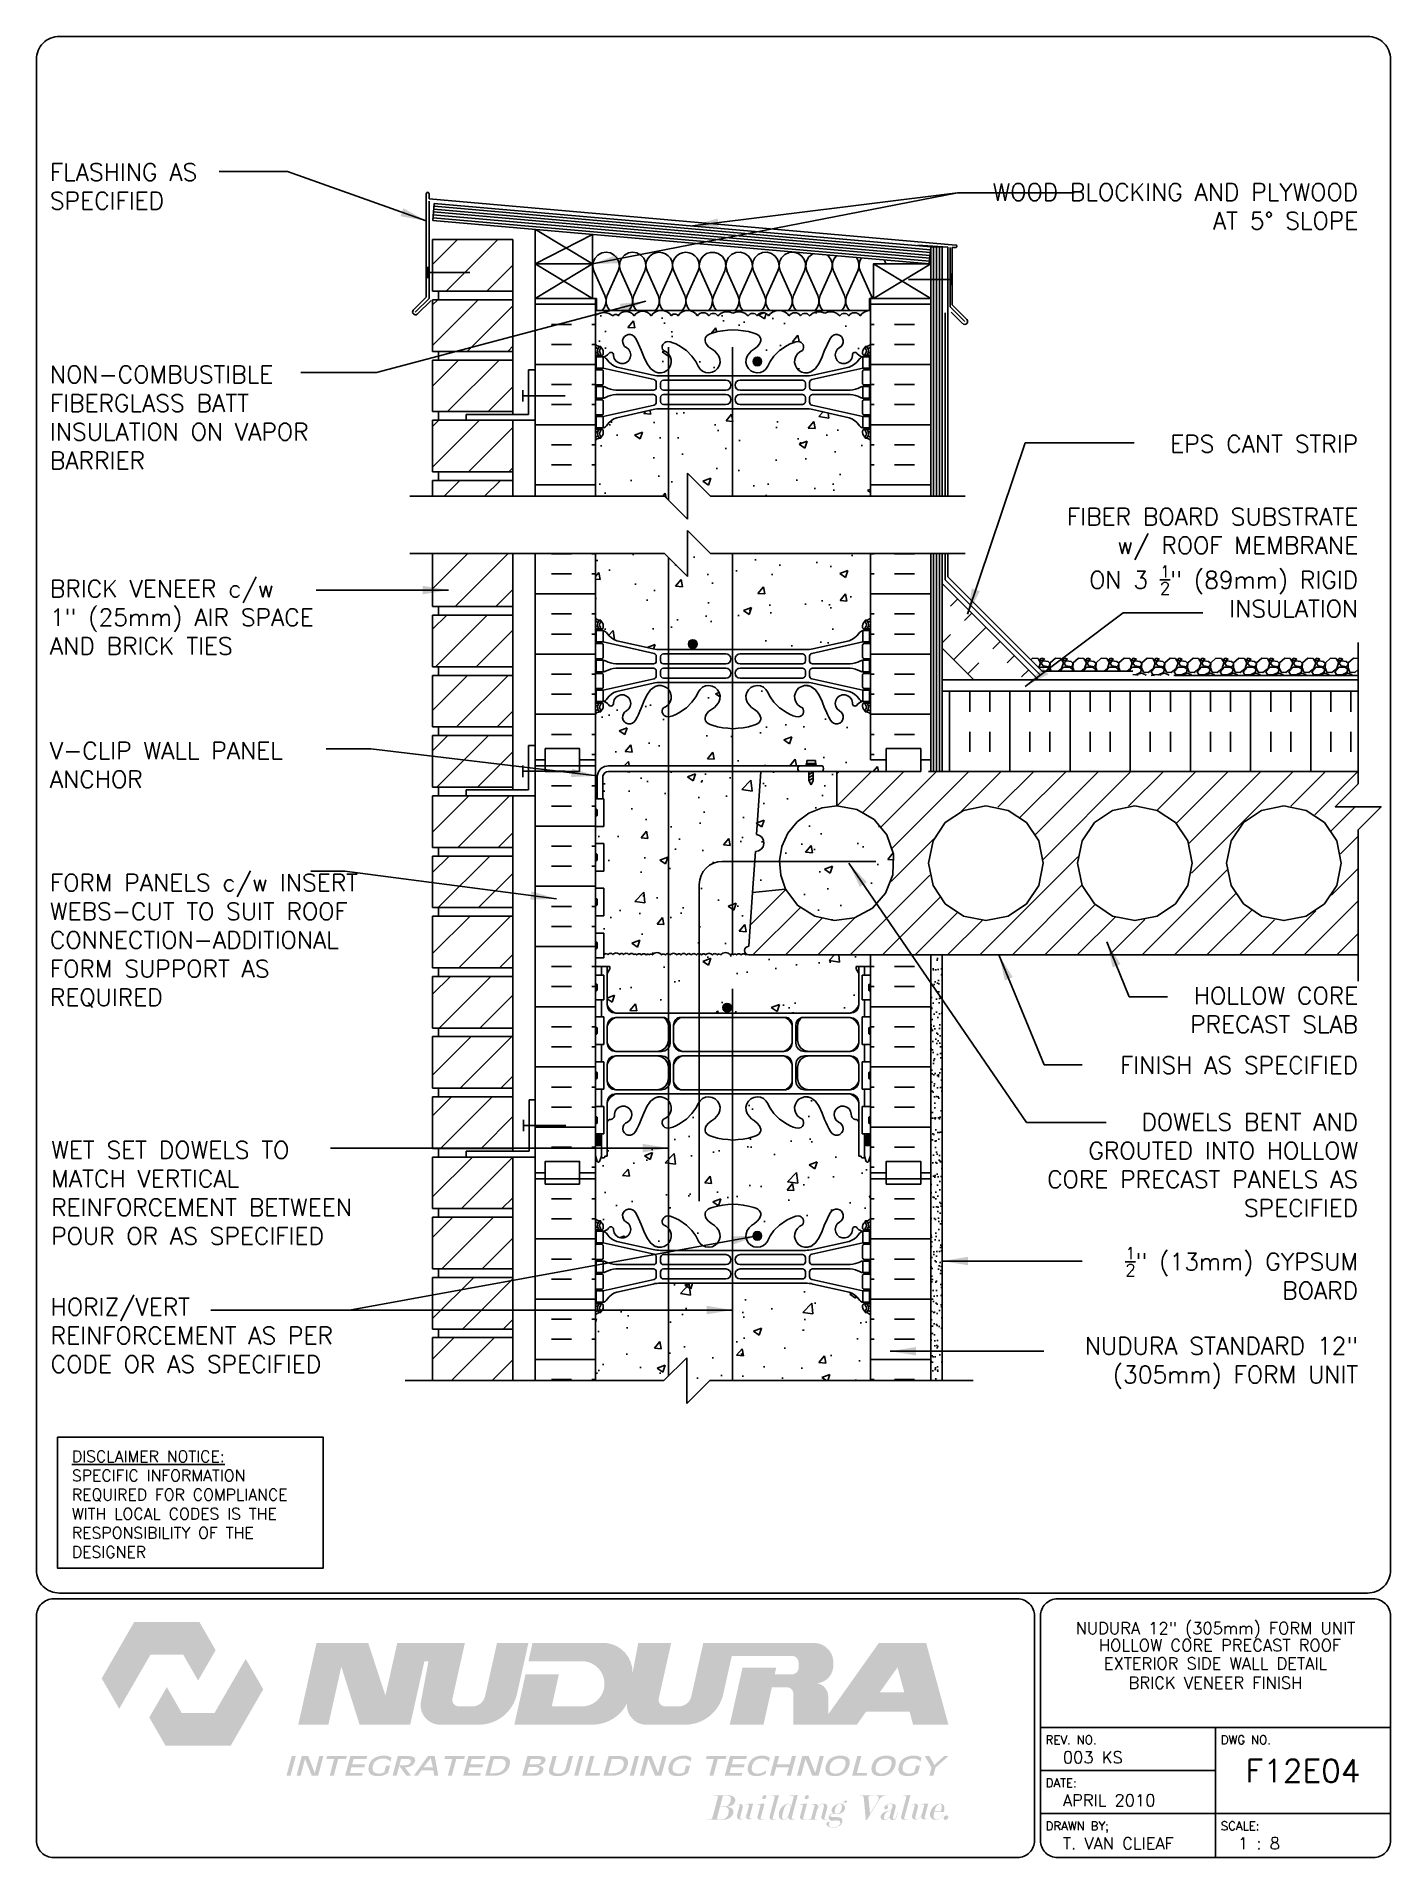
# Paper-space layout 'F12E04' of a CAD drawing. Header units: inches. Extents: x 0.42 to 7.8, y 0.49 to 10.41.
# The model-space entities are those that its viewports show. They can reach past a viewport. Long polylines and large blocks are cut down to what shows.
import ezdxf
from ezdxf.enums import TextEntityAlignment as Align

# ---------------------------------------------------------------- set-up
doc = ezdxf.new("R2010")
doc.units = ezdxf.units.IN
doc.header["$LTSCALE"] = 0.5
doc.header["$MEASUREMENT"] = 0
doc.linetypes.add('DASHED2', pattern=[0.375, 0.25, -0.125])
doc.linetypes.add('HIDDEN2', pattern=[0.1875, 0.125, -0.0625])
for name, color, linetype in [('HATCH', 12, 'Continuous'), ('Hidden2', 12, 'HIDDEN2'), ('line25', 2, 'Continuous'), ('LINE3', 3, 'Continuous'), ('LINE50', 5, 'Continuous'), ('LINE9', 9, 'Continuous'), ('LOGO', 7, 'Continuous'), ('TBK_LINE65', 3, 'Continuous'), ('TBK_TEXT', 4, 'Continuous'), ('TEXT', 4, 'Continuous'), ('Web_Edge', 9, 'Continuous')]:
    doc.layers.add(name, color=color, linetype=linetype)
doc.styles.add('DIM', font='romans.shx', dxfattribs={"width": 0.7})
doc.styles.add('ROMANS', font='romans.shx', dxfattribs={"height": 0.75})
doc.dimstyles.new('ext_12', dxfattribs={"dimscale": 12, "dimtxt": 0.09375, "dimasz": 0.09375, "dimexe": 0.09375, "dimexo": 0.0625, "dimgap": 0.0625, "dimtad": 1, "dimdec": 1, "dimzin": 3, "dimdsep": 46, "dimlunit": 4, "dimtxsty": 'DIM', "dimcen": 0.09, "dimdle": 0.09375, "dimclrt": 4, "dimadec": 0, "dimazin": 0, "dimtfac": 1, "dimtdec": 1, "dimtmove": 2, "dimatfit": 3, "dimfxl": 1, "dimfrac": 2, "dimtolj": 1, "dimtzin": 0, "dimarcsym": 0})
pattern_1 = [(50, (0, 0), (3.5863, -0.31376), [0.375, -4.125]), (355, (0, 0), (-0.693757, 3.76096), [0.3, -3.3]), (100.4514, (0.299, -0.026), (2.892544, 3.4472), [0.3187, -3.50571]), (46.1842, (0, 1), (5.33621, -0.827596), [0.5625, -6.1875]), (96.6356, (0.4447, 0.931), (4.67331, 4.87059), [0.47805, -5.25857]), (351.1842, (0, 1), (4.67331, 4.87059), [0.45, -4.95]), (21, (0.5, 0.75), (2.984535, -2.013094), [0.375, -4.125]), (326, (0.5, 0.75), (1.216577, 3.62575), [0.3, -3.3]), (71.4514, (0.7487, 0.5822), (4.20111, 1.612656), [0.3187, -3.50571]), (37.5, (0, 0), (0.060799, 1.664469), [0, -3.26, 0, -3.35, 0, -3.3125]), (7.5, (0, 0), (1.315348, 1.972059), [0, -1.91, 0, -3.185, 0, -1.2625]), (327.5, (-1.115, 0), (2.669112, -0.1127744), [0, -1.25, 0, -3.9, 0, -5.175]), (317.5, (-1.615, 0), (2.91593, 0.500525), [0, -1.625, 0, -2.59, 0, -3.675])]

psp = doc.layouts.new('F12E04')

# ---------------------------------------------------------------- texts
at = {"layer": 'TBK_TEXT', "color": 7, "style": 'ROMANS'}
for s, p in [('REV. NO.', (5.9215, 1.107)), ('DWG NO.', (6.876, 1.107)), ('DATE:', (5.9215, 0.8726)), ('DRAWN BY;', (5.9215, 0.6382)), ('SCALE:', (6.876, 0.6382))]:
    psp.add_text(s, height=0.04688, dxfattribs=at).set_placement(p)
at = {"layer": 'TEXT', "insert": (0.6134, 2.7065), "char_height": 0.0625, "width": 1.41371, "attachment_point": 1, "style": 'ROMANS'}
psp.add_mtext('{\\Fromans.shx|c1;\\LDISCLAIMER NOTICE:\\l\\PSPECIFIC INFORMATION REQUIRED FOR COMPLIANCE WITH LOCAL CODES IS THE RESPONSIBILITY OF THE DESIGNER}', dxfattribs=at)

msp = doc.modelspace()

# ---------------------------------------------------------------- texts
at = {"layer": 'TEXT', "char_height": 0.75, "style": 'ROMANS'}
for s, insert, width, attachment_point in [('FLASHING AS \\PSPECIFIED', (164.083, 205.204), 8.7776, 1), ('\\A1;WOOD BLOCKING AND PLYWOOD \\PAT 5%%D SLOPE', (221.133, 204.332), 17.3954, 3), ('NON-COMBUSTIBLE\\PFIBERGLASS BATT INSULATION ON VAPOR BARRIER', (164.083, 196.381), 12.44051, 1), ('\\A1;EPS CANT STRIP', (221.133, 193.354), 9.59335, 3), ('\\A1;FIBER BOARD SUBSTRATE\\Pw/ ROOF MEMBRANE \\PON 3 {\\H0.7x;\\S1/2;}" (89mm) RIGID \\PINSULATION', (221.133, 190.178), 26.1134, 3), ('BRICK VENEER c/w \\P1" (25mm) AIR SPACE AND BRICK TIES', (164.083, 185.416), 14.56426, 4), ('V-CLIP WALL PANEL ANCHOR', (164.083, 179.98), 12.44051, 1), ('FORM PANELS c/w INSERT WEBS-CUT TO SUIT ROOF CONNECTION-ADDITIONAL\\PFORM SUPPORT AS \\PREQUIRED', (164.083, 171.313), 14.56613, 4), ('HOLLOW CORE PRECAST SLAB', (221.133, 169.294), 12.93494, 3), ('FINISH AS SPECIFIED', (221.133, 166.266), 15.67841, 3), ('DOWELS BENT AND GROUTED INTO HOLLOW CORE PRECAST PANELS AS SPECIFIED', (221.133, 163.789), 15.19972, 3), ('WET SET DOWELS TO MATCH VERTICAL REINFORCEMENT BETWEEN POUR OR AS SPECIFIED', (164.14, 160.32), 15.31511, 4), ('\\A1;{\\H0.7x;\\S1/2;}" (13mm) GYPSUM \\PBOARD', (221.133, 157.952), 17.21743, 3), ('HORIZ/VERT REINFORCEMENT AS PER CODE OR AS SPECIFIED', (164.117, 155.731), 14.36832, 1), ('NUDURA STANDARD 12" (305mm) FORM UNIT', (221.133, 154.025), 17.21743, 3)]:
    msp.add_mtext(s, dxfattribs=dict(at, insert=insert, width=width, attachment_point=attachment_point))

# ---------------------------------------------------------------- blocks, each defined once
blk = doc.blocks.new('TITLEBLOCK-Tag')
at = {"style": 'ROMANS'}
for tag, height, p in [('TITLE_LINE_1', 0.065, (0.927, -0.1328)), ('TITLE_LINE_2', 0.065, (0.9294, -0.2258)), ('CENTRE-LINE-3', 0.065, (0.927, -0.3246)), ('TITLE_LINE_4', 0.065, (0.927, -0.4299)), ('TITLE_LINE_5', 0.065, (0.927, -0.526)), ('DWG', 0.125, (1.4043, -0.9102))]:
    blk.add_attdef(tag, text='', height=height, dxfattribs=at).set_placement(p, align=Align.MIDDLE_CENTER)
for tag, p in [('LATEST_REVISION', (0.0954, -0.8366)), ('REVISION_DATE', (0.0954, -1.071)), ('DRAWN_BY', (0.0954, -1.3053)), ('SCALE', (1.0499, -1.3053))]:
    blk.add_attdef(tag, text='', height=0.065, dxfattribs=at).set_placement(p, align=Align.MIDDLE_LEFT)

# ---------------------------------------------------------------- hatches: boundary and pattern name
at = {"layer": 'HATCH'}
h = msp.add_hatch(dxfattribs=at)
h.set_pattern_fill('ANSI31', color=256, scale=10, style=0)
h.set_pattern_definition([(45, (182.5116, 186.6356), (-0.883883, 0.883883), [])])
h.paths.add_polyline_path([(184.271, 188.197), (180.771, 188.197), (180.771, 185.885), (184.271, 185.885)])
h.paths.add_polyline_path([(184.271, 191.385), (180.771, 191.385), (180.771, 190.697), (184.271, 190.697)])
h.paths.add_polyline_path([(184.271, 194.01), (180.771, 194.01), (180.771, 191.76), (184.271, 191.76)])
h.paths.add_polyline_path([(184.271, 196.635), (180.771, 196.635), (180.771, 194.385), (184.271, 194.385)])
h.paths.add_polyline_path([(184.271, 199.26), (180.771, 199.26), (180.771, 197.01), (184.271, 197.01)])
h.paths.add_polyline_path([(184.271, 201.885), (180.771, 201.885), (180.771, 199.635), (184.271, 199.635)])
h.paths.add_polyline_path([(184.271, 154.01), (180.771, 154.01), (180.771, 152.137), (184.271, 152.137)])
h.paths.add_polyline_path([(184.271, 156.635), (180.771, 156.635), (180.771, 154.385), (184.271, 154.385)])
h.paths.add_polyline_path([(184.271, 159.26), (180.771, 159.26), (180.771, 157.01), (184.271, 157.01)])
h.paths.add_polyline_path([(184.271, 161.885), (182.233, 161.885), (180.771, 161.885), (180.771, 159.635), (184.271, 159.635)])
h.paths.add_polyline_path([(184.271, 164.51), (180.771, 164.51), (180.771, 162.26), (184.271, 162.26)])
h.paths.add_polyline_path([(184.271, 167.135), (180.771, 167.135), (180.771, 164.885), (184.271, 164.885)])
h.paths.add_polyline_path([(184.271, 169.76), (180.771, 169.76), (180.771, 167.51), (184.271, 167.51)])
h.paths.add_polyline_path([(184.271, 172.385), (180.771, 172.385), (180.771, 170.135), (184.271, 170.135)])
h.paths.add_polyline_path([(184.271, 175.01), (180.771, 175.01), (180.771, 172.76), (184.271, 172.76)])
h.paths.add_polyline_path([(184.271, 177.635), (180.771, 177.635), (180.771, 175.385), (184.271, 175.385)])
h.paths.add_polyline_path([(184.271, 180.26), (180.771, 180.26), (180.771, 178.01), (184.271, 178.01)])
h.paths.add_polyline_path([(184.271, 182.885), (180.771, 182.885), (180.771, 180.635), (184.271, 180.635)])
h.paths.add_polyline_path([(184.271, 185.51), (180.771, 185.51), (180.771, 183.26), (184.271, 183.26)])
h = msp.add_hatch(dxfattribs=at)
h.set_pattern_fill('INSUL', color=256, scale=7, style=0)
h.set_pattern_definition([(0, (-2738.293, -215.6878), (0, 2.625), []), (0, (-2738.293, -214.8128), (0, 2.625), [0.875, -0.875]), (0, (-2738.293, -213.9378), (0, 2.625), [0.875, -0.875])])
h.paths.add_polyline_path([(185.244, 190.697), (187.869, 190.697), (187.869, 199.322), (187.181, 199.322), (187.181, 199.822), (185.681, 199.822), (185.681, 199.322), (185.244, 199.322)])
h = msp.add_hatch(dxfattribs=at)
h.set_pattern_fill('INSUL', color=256, scale=7, style=0)
h.set_pattern_definition([(180, (3126.03, -215.6878), (0, 2.625), []), (180, (3126.03, -214.8128), (0, 2.625), [0.875, -0.875]), (180, (3126.03, -213.9378), (0, 2.625), [0.875, -0.875])])
h.paths.add_polyline_path([(199.869, 190.697), (202.494, 190.697), (202.494, 199.322), (202.056, 199.322), (202.056, 199.822), (200.556, 199.822), (200.556, 199.322), (199.869, 199.322)])
h = msp.add_hatch(dxfattribs=at)
h.set_pattern_fill('AR-CONC', color=256, scale=0.5)
h.set_pattern_definition(pattern_1)
edge = h.paths.add_edge_path()
edge.add_arc((199.84, 198.271), 0.517, 86.88069, 145)
edge.add_arc((199.167, 198.393), 0.305, 35, 145)
edge.add_arc((198.724, 198.432), 0.236, 35, 145)
edge.add_arc((198.13, 198.185), 0.554, 43.72941, 118.17303)
edge.add_arc((197.607, 198.185), 0.554, 61.82697, 136.27059)
edge.add_arc((197.013, 198.432), 0.236, 35, 145)
edge.add_arc((196.57, 198.393), 0.305, 35, 145)
edge.add_arc((195.897, 198.271), 0.517, 35, 93.11931)
edge.add_arc((195.84, 198.271), 0.517, 86.88069, 145)
edge.add_arc((195.167, 198.393), 0.305, 35, 145)
edge.add_arc((194.724, 198.432), 0.236, 35, 145)
edge.add_arc((194.13, 198.185), 0.554, 43.72941, 118.17303)
edge.add_arc((193.607, 198.185), 0.554, 61.82697, 136.27059)
edge.add_arc((193.013, 198.432), 0.236, 35, 145)
edge.add_arc((192.57, 198.393), 0.305, 35, 145)
edge.add_arc((191.897, 198.271), 0.517, 35, 145)
edge.add_arc((191.332, 198.469), 0.172, 35, 145)
edge.add_arc((190.744, 198.254), 0.546, 35, 145)
edge.add_arc((189.927, 198.309), 0.451, 35, 145)
edge.add_arc((189.21, 198.325), 0.423, 35, 145)
edge.add_arc((188.754, 198.49), 0.135, 35, 145)
edge.add_arc((188.238, 198.04), 0.665, 52.46756, 123.77554)
edge.add_line((187.869, 198.593), (187.869, 197.322))
edge.add_arc((188.215, 197.683), 0.5, 226.21089, 246.42182)
edge.add_line((188.015, 197.224), (188.105, 197.224))
edge.add_line((188.105, 197.224), (188.105, 197.183))
edge.add_arc((187.965, 196.976), 0.25, 0, 55.9442, ccw=False)
edge.add_line((188.215, 196.976), (188.215, 196.908))
edge.add_arc((188.152, 196.908), 0.0625, -90, 0, ccw=False)
edge.add_line((188.152, 196.846), (188.105, 196.846))
edge.add_line((188.105, 196.846), (188.105, 196.776))
edge.add_line((188.105, 196.776), (188.21, 196.776))
edge.add_arc((188.172, 197.125), 0.352, 276.12908, 321.53314)
edge.add_arc((188.549, 196.857), 0.113, -12.18443, 154.05694, ccw=False)
edge.add_arc((189.035, 196.852), 0.375, 182.92371, 419.86753)
edge.add_arc((189.355, 197.446), 0.3, 27.59697, 243.94252, ccw=False)
edge.add_spline(control_points=[(189.62, 197.585), (189.706, 197.418), (189.959, 196.928), (190.154, 196.247), (190.479, 196.116)], knot_values=[0, 0, 0, 0, 0.579211, 1.703896, 1.703896, 1.703896, 1.703896], degree=3, periodic=0)
edge.add_spline(control_points=[(190.479, 196.116), (190.529, 196.097), (190.583, 196.084), (190.64, 196.076)], knot_values=[1.703896, 1.703896, 1.703896, 1.703896, 1.875321, 1.875321, 1.875321, 1.875321], degree=3, periodic=0)
edge.add_arc((190.681, 196.574), 0.5, 265.29258, 431.79367)
edge.add_arc((191.027, 197.199), 0.242, 90, 218.23271, ccw=False)
edge.add_spline(control_points=[(191.027, 197.441), (191.148, 197.443), (191.968, 197.091), (192.213, 196.644), (192.352, 196.364)], knot_values=[0.038125, 0.038125, 0.038125, 0.038125, 0.320663, 1.237398, 1.237398, 1.237398, 1.237398], degree=3, periodic=0)
edge.add_spline(control_points=[(192.362, 196.345), (192.359, 196.351), (192.355, 196.358), (192.352, 196.364)], knot_values=[1.237398, 1.237398, 1.237398, 1.237398, 1.258119, 1.258119, 1.258119, 1.258119], degree=3, periodic=0)
edge.add_arc((192.806, 196.574), 0.5, 208.0183, 404.18751)
edge.add_spline(control_points=[(193.165, 196.922), (193.057, 197.085), (192.697, 197.176), (192.62, 197.672), (193.168, 197.908), (193.572, 197.936), (193.869, 197.957)], knot_values=[0.229407, 0.229407, 0.229407, 0.229407, 0.844432, 1.128849, 1.464331, 2.389004, 2.389004, 2.389004, 2.389004], degree=3, periodic=0)
edge.add_spline(control_points=[(193.869, 197.957), (194.165, 197.936), (194.569, 197.908), (195.117, 197.672), (195.04, 197.176), (194.68, 197.085), (194.573, 196.922)], knot_values=[0.229407, 0.229407, 0.229407, 0.229407, 1.15408, 1.489562, 1.773979, 2.389004, 2.389004, 2.389004, 2.389004], degree=3, periodic=0)
edge.add_arc((194.931, 196.574), 0.5, 135.81249, 331.9817)
edge.add_spline(control_points=[(195.375, 196.345), (195.379, 196.351), (195.382, 196.358), (195.385, 196.364)], knot_values=[1.237398, 1.237398, 1.237398, 1.237398, 1.258119, 1.258119, 1.258119, 1.258119], degree=3, periodic=0)
edge.add_spline(control_points=[(195.385, 196.364), (195.524, 196.644), (195.769, 197.091), (196.589, 197.443), (196.71, 197.441)], knot_values=[0.038125, 0.038125, 0.038125, 0.038125, 0.95486, 1.237398, 1.237398, 1.237398, 1.237398], degree=3, periodic=0)
edge.add_arc((196.71, 197.199), 0.242, -38.23271, 90, ccw=False)
edge.add_arc((197.056, 196.574), 0.5, 108.20633, 274.70742)
edge.add_spline(control_points=[(197.097, 196.076), (197.154, 196.084), (197.208, 196.097), (197.258, 196.116)], knot_values=[1.703896, 1.703896, 1.703896, 1.703896, 1.875321, 1.875321, 1.875321, 1.875321], degree=3, periodic=0)
edge.add_spline(control_points=[(197.258, 196.116), (197.583, 196.247), (197.778, 196.928), (198.031, 197.418), (198.117, 197.585)], knot_values=[0, 0, 0, 0, 1.124685, 1.703896, 1.703896, 1.703896, 1.703896], degree=3, periodic=0)
edge.add_arc((198.383, 197.446), 0.3, -63.94252, 153.05649, ccw=False)
edge.add_arc((198.702, 196.852), 0.375, 120.13247, 357.07629)
edge.add_arc((199.188, 196.857), 0.113, 25.94306, 192.18443, ccw=False)
edge.add_arc((199.565, 197.125), 0.352, 218.46686, 263.87092)
edge.add_line((199.528, 196.776), (199.633, 196.776))
edge.add_line((199.633, 196.776), (199.633, 196.846))
edge.add_line((199.633, 196.846), (199.585, 196.846))
edge.add_arc((199.585, 196.908), 0.0625, 180, 270, ccw=False)
edge.add_line((199.523, 196.908), (199.523, 196.976))
edge.add_arc((199.773, 196.976), 0.25, 124.0558, 180, ccw=False)
edge.add_line((199.633, 197.183), (199.633, 197.224))
edge.add_line((199.633, 197.224), (199.723, 197.224))
edge.add_arc((199.523, 197.683), 0.5, 293.57818, 313.78911)
edge.add_line((199.869, 197.322), (199.869, 198.787))
h.paths.add_polyline_path([(197.353, 194.474, 0.054974), (197.026, 194.51), (193.869, 194.51), (190.711, 194.51, 0.054974), (190.384, 194.474), (188.803, 194.121, 0.180914), (188.385, 193.81, -0.155529), (188.21, 193.676), (188.105, 193.676), (188.105, 193.606), (188.152, 193.606, -0.414214), (188.215, 193.543), (188.215, 193.476, -0.249069), (188.105, 193.268), (188.105, 193.227), (188.015, 193.227, 0.088416), (187.869, 193.129), (187.869, 190.697), (190.882, 190.697), (191.882, 189.697), (191.882, 191.697), (192.882, 190.697), (199.869, 190.697), (199.869, 193.129, 0.088416), (199.723, 193.227), (199.633, 193.227), (199.633, 193.268, -0.249069), (199.523, 193.476), (199.523, 193.543, -0.414214), (199.585, 193.606), (199.633, 193.606), (199.633, 193.676), (199.528, 193.676, -0.155529), (199.352, 193.81, 0.180914), (198.934, 194.121)])
h.paths.add_polyline_path([(199.869, 188.197), (192.882, 188.197), (191.882, 189.197), (191.882, 187.197), (190.882, 188.197), (187.869, 188.197), (187.869, 185.389, 0.088416), (188.015, 185.292), (188.105, 185.292), (188.105, 185.25, -0.249069), (188.215, 185.043), (188.215, 184.975, -0.414214), (188.152, 184.913), (188.105, 184.913), (188.105, 184.843), (188.21, 184.843, -0.168672), (188.396, 184.693, 0.17445), (188.803, 184.397), (190.384, 184.045, 0.054974), (190.711, 184.008), (193.869, 184.008), (197.026, 184.008, 0.054974), (197.353, 184.045), (198.934, 184.397, 0.17445), (199.342, 184.693, -0.168672), (199.528, 184.843), (199.633, 184.843), (199.633, 184.913), (199.585, 184.913, -0.414214), (199.523, 184.975), (199.523, 185.043, -0.249069), (199.633, 185.25), (199.633, 185.292), (199.723, 185.292, 0.088416), (199.869, 185.389)])
edge = h.paths.add_edge_path()
edge.add_arc((199.523, 180.836), 0.5, 46.21089, 66.42182)
edge.add_line((199.723, 181.294), (199.633, 181.294))
edge.add_line((199.633, 181.294), (199.633, 181.336))
edge.add_arc((199.773, 181.543), 0.25, 180, 235.9442, ccw=False)
edge.add_line((199.523, 181.543), (199.523, 181.61))
edge.add_arc((199.585, 181.61), 0.0625, 90, 180, ccw=False)
edge.add_line((199.585, 181.673), (199.633, 181.673))
edge.add_line((199.633, 181.673), (199.633, 181.743))
edge.add_line((199.633, 181.743), (199.528, 181.743))
edge.add_arc((199.565, 181.393), 0.352, 96.12908, 141.53314)
edge.add_arc((199.188, 181.662), 0.113, 167.81557, 334.05694, ccw=False)
edge.add_arc((198.702, 181.666), 0.375, 2.92371, 239.86753)
edge.add_arc((198.383, 181.073), 0.3, -152.40303, 63.94252, ccw=False)
edge.add_spline(control_points=[(198.117, 180.934), (198.031, 181.1), (197.778, 181.591), (197.583, 182.271), (197.258, 182.402)], knot_values=[0, 0, 0, 0, 0.579211, 1.703896, 1.703896, 1.703896, 1.703896], degree=3, periodic=0)
edge.add_spline(control_points=[(197.258, 182.402), (197.208, 182.422), (197.154, 182.434), (197.097, 182.443)], knot_values=[1.703896, 1.703896, 1.703896, 1.703896, 1.875321, 1.875321, 1.875321, 1.875321], degree=3, periodic=0)
edge.add_arc((197.056, 181.944), 0.5, 85.29258, 251.79367)
edge.add_arc((196.71, 181.32), 0.242, -90, 38.23271, ccw=False)
edge.add_spline(control_points=[(196.71, 181.078), (196.589, 181.076), (195.769, 181.427), (195.524, 181.874), (195.385, 182.154)], knot_values=[0.038125, 0.038125, 0.038125, 0.038125, 0.320663, 1.237398, 1.237398, 1.237398, 1.237398], degree=3, periodic=0)
edge.add_spline(control_points=[(195.375, 182.173), (195.379, 182.167), (195.382, 182.161), (195.385, 182.154)], knot_values=[1.237398, 1.237398, 1.237398, 1.237398, 1.258119, 1.258119, 1.258119, 1.258119], degree=3, periodic=0)
edge.add_arc((194.931, 181.944), 0.5, 28.0183, 224.18751)
edge.add_spline(control_points=[(194.573, 181.596), (194.68, 181.433), (195.04, 181.342), (195.117, 180.847), (194.569, 180.611), (194.165, 180.582), (193.869, 180.562)], knot_values=[0.229407, 0.229407, 0.229407, 0.229407, 0.844432, 1.128849, 1.464331, 2.389004, 2.389004, 2.389004, 2.389004], degree=3, periodic=0)
edge.add_spline(control_points=[(193.869, 180.562), (193.572, 180.582), (193.168, 180.611), (192.62, 180.847), (192.697, 181.342), (193.057, 181.433), (193.165, 181.596)], knot_values=[0.229407, 0.229407, 0.229407, 0.229407, 1.15408, 1.489562, 1.773979, 2.389004, 2.389004, 2.389004, 2.389004], degree=3, periodic=0)
edge.add_arc((192.806, 181.944), 0.5, 315.81249, 515.21835)
edge.add_spline(control_points=[(192.362, 182.173), (192.359, 182.167), (192.355, 182.161), (192.352, 182.154)], knot_values=[1.237398, 1.237398, 1.237398, 1.237398, 1.258119, 1.258119, 1.258119, 1.258119], degree=3, periodic=0)
edge.add_spline(control_points=[(192.352, 182.154), (192.213, 181.874), (191.968, 181.427), (191.148, 181.076), (191.027, 181.078)], knot_values=[0.038125, 0.038125, 0.038125, 0.038125, 0.95486, 1.237398, 1.237398, 1.237398, 1.237398], degree=3, periodic=0)
edge.add_arc((191.027, 181.32), 0.242, 141.76729, 270, ccw=False)
edge.add_arc((190.681, 181.944), 0.5, 288.20633, 454.70742)
edge.add_spline(control_points=[(190.64, 182.443), (190.583, 182.434), (190.529, 182.422), (190.479, 182.402)], knot_values=[1.703896, 1.703896, 1.703896, 1.703896, 1.875321, 1.875321, 1.875321, 1.875321], degree=3, periodic=0)
edge.add_spline(control_points=[(190.479, 182.402), (190.154, 182.271), (189.959, 181.591), (189.706, 181.1), (189.62, 180.934)], knot_values=[0, 0, 0, 0, 1.124685, 1.703896, 1.703896, 1.703896, 1.703896], degree=3, periodic=0)
edge.add_arc((189.355, 181.073), 0.3, 116.05748, 333.07974, ccw=False)
edge.add_arc((189.035, 181.666), 0.375, 300.13247, 537.07629)
edge.add_arc((188.549, 181.662), 0.113, -154.05694, 12.18443, ccw=False)
edge.add_arc((188.172, 181.393), 0.352, 38.46686, 83.87092)
edge.add_line((188.21, 181.743), (188.105, 181.743))
edge.add_line((188.105, 181.743), (188.105, 181.673))
edge.add_line((188.105, 181.673), (188.152, 181.673))
edge.add_arc((188.152, 181.61), 0.0625, 0, 90, ccw=False)
edge.add_line((188.215, 181.61), (188.215, 181.543))
edge.add_arc((187.965, 181.543), 0.25, 304.0558, 360, ccw=False)
edge.add_line((188.105, 181.336), (188.105, 181.294))
edge.add_line((188.105, 181.294), (188.015, 181.294))
edge.add_arc((188.215, 180.836), 0.5, 113.57818, 133.78911)
edge.add_line((187.869, 181.197), (187.869, 179.197))
edge.add_line((187.869, 179.197), (187.869, 177.502))
edge.add_line((187.869, 177.502), (187.945, 177.502))
edge.add_line((187.945, 177.502), (187.944, 178.503))
edge.add_arc((188.44, 178.448), 0.499, 90.45616, 173.57974, ccw=False)
edge.add_line((188.436, 178.947), (197.77, 178.947))
edge.add_arc((197.633, 178.821), 0.186, -41.81955, 42.64251, ccw=False)
edge.add_line((197.772, 178.697), (200.556, 178.697))
edge.add_line((200.556, 178.697), (200.556, 179.197))
edge.add_line((200.556, 179.197), (199.869, 179.197))
edge.add_line((199.869, 179.197), (199.869, 181.197))
h.paths.add_polyline_path([(197.086, 179.049), (197.086, 179.174), (197.461, 179.174), (197.461, 179.049, -1), (197.461, 178.987), (197.086, 178.987, -1)], flags=16)
h.paths.add_polyline_path([(194.897, 175.949), (195.089, 178.697), (188.438, 178.697, 0.366745), (188.194, 178.486), (188.194, 177.502), (188.233, 177.502), (188.233, 176.302), (187.869, 176.302), (187.869, 175.552), (188.233, 175.552), (188.233, 174.352), (187.869, 174.352), (187.869, 173.602), (188.233, 173.602), (188.233, 172.402), (187.869, 172.402), (187.869, 171.652), (188.233, 171.652), (188.233, 170.738, -0.03624), (188.256, 170.711, -0.520567), (188.416, 170.711, -0.520567), (188.637, 170.711, -0.520567), (188.918, 170.711, -0.520567), (189.104, 170.711, -0.520567), (189.332, 170.711, -0.507124), (189.55, 170.711, -0.498871), (189.671, 170.697, -0.520567), (189.874, 170.697, -0.520567), (190.081, 170.697, -0.520567), (190.219, 170.697, -0.520567), (190.357, 170.697, -0.520567), (190.756, 170.697, -0.520567), (190.916, 170.697, -0.520567), (191.137, 170.697, -0.520567), (191.418, 170.697, -0.520567), (191.604, 170.697, -0.520567), (191.832, 170.697, -0.507124), (192.05, 170.697, -0.507124), (192.269, 170.697, -0.520567), (192.496, 170.697, -0.520567), (192.683, 170.697, -0.520567), (192.964, 170.697, -0.520567), (193.185, 170.697, -0.520567), (193.345, 170.697, -0.520567), (193.743, 170.697, -0.520567), (193.882, 170.697, -0.520567), (194.02, 170.697, -0.520567), (194.226, 170.697, -0.520567), (194.43, 170.697, -0.139119), (194.458, 170.725, -0.755743), (194.556, 171.072), (194.72, 173.415), (194.845, 175.202, 0.932515)])
h.paths.add_polyline_path([(198.396, 177.197), (198.396, 178.697), (197.772, 178.697), (197.367, 178.697), (197.367, 178.299), (197.274, 178.111), (197.18, 178.299), (197.18, 178.697), (195.089, 178.697), (194.897, 175.949, -0.932515), (194.845, 175.202), (194.72, 173.415), (196.165, 173.567, -0.559194)])
h.paths.add_polyline_path([(199.342, 155.7, 0.17445), (198.934, 155.996), (197.353, 156.349, 0.054974), (197.026, 156.385), (193.869, 156.385), (190.711, 156.385, 0.054974), (190.384, 156.349), (188.803, 155.996, 0.17445), (188.396, 155.7, -0.168672), (188.21, 155.551), (188.105, 155.551), (188.105, 155.481), (188.152, 155.481, -0.414214), (188.215, 155.418), (188.215, 155.351, -0.249069), (188.105, 155.143), (188.105, 155.102), (188.015, 155.102, 0.088416), (187.869, 155.004), (187.869, 152.137), (190.861, 152.137), (191.861, 153.137), (191.861, 152.137), (191.861, 151.137), (192.861, 152.137), (199.869, 152.137), (199.869, 155.004, 0.088416), (199.723, 155.102), (199.633, 155.102), (199.633, 155.143, -0.249069), (199.523, 155.351), (199.523, 155.418, -0.414214), (199.585, 155.481), (199.633, 155.481), (199.633, 155.551), (199.528, 155.551, -0.168672)])
h.paths.add_polyline_path([(198.396, 177.197, 0.559194), (196.165, 173.567, 1.788289)])
h = msp.add_hatch(dxfattribs=at)
h.set_pattern_fill('INSUL', color=256, scale=7, style=0)
h.set_pattern_definition([(0, (-2738.293, -217.8128), (0, 2.625), []), (0, (-2738.293, -216.9378), (0, 2.625), [0.875, -0.875]), (0, (-2738.293, -216.0628), (0, 2.625), [0.875, -0.875])])
h.paths.add_polyline_path([(187.869, 188.197), (185.244, 188.197), (185.244, 179.197), (185.681, 179.197), (185.681, 179.697), (187.181, 179.697), (187.181, 179.197), (187.869, 179.197)])
h = msp.add_hatch(dxfattribs=at)
h.set_pattern_fill('INSUL', color=256, scale=7, style=0)
h.set_pattern_definition([(180, (3126.03, -217.8128), (0, 2.625), []), (180, (3126.03, -216.9378), (0, 2.625), [0.875, -0.875]), (180, (3126.03, -216.0628), (0, 2.625), [0.875, -0.875])])
h.paths.add_polyline_path([(202.494, 188.197), (199.869, 188.197), (199.869, 179.197), (200.556, 179.197), (200.556, 179.697), (202.056, 179.697), (202.056, 179.197), (202.494, 179.197)])
h = msp.add_hatch(dxfattribs=at)
h.set_pattern_fill('INSUL', color=256, scale=7, angle=45, style=0)
h.set_pattern_definition([(45, (95.6904, 23.7956), (-1.856155, 1.856155), []), (45, (95.0717, 24.4143), (-1.856155, 1.856155), [0.875, -0.875]), (45, (94.453, 25.033), (-1.856155, 1.856155), [0.875, -0.875])])
h.paths.add_polyline_path([(204.242, 182.822), (207.07, 182.822), (202.994, 186.898), (202.994, 184.07)])
h = msp.add_hatch(dxfattribs=at)
h.set_pattern_fill('INSUL', color=256, scale=7, angle=90, style=0)
h.set_pattern_definition([(90, (95.6904, 23.7956), (-2.625, 2e-16), []), (90, (94.8154, 23.7956), (-2.625, 2e-16), [0.875, -0.875]), (90, (93.9404, 23.7956), (-2.625, 2e-16), [0.875, -0.875])])
h.paths.add_polyline_path([(202.994, 182.197), (202.994, 178.697), (221.133, 178.697), (221.133, 182.197)])
h = msp.add_hatch(dxfattribs=at)
h.set_pattern_fill('INSUL', color=256, scale=7, style=0)
h.set_pattern_definition([(0, (-2738.293, -235.8128), (0, 2.625), []), (0, (-2738.293, -234.9378), (0, 2.625), [0.875, -0.875]), (0, (-2738.293, -234.0628), (0, 2.625), [0.875, -0.875])])
h.paths.add_polyline_path([(185.244, 161.197), (185.681, 161.197), (185.681, 161.697), (187.181, 161.697), (187.181, 161.197), (187.869, 161.197), (187.869, 179.197), (187.181, 179.197), (187.181, 179.697), (185.681, 179.697), (185.681, 179.197), (185.244, 179.197)])
h = msp.add_hatch(dxfattribs=at)
h.set_pattern_fill('ANSI31', color=256, scale=8, style=0)
h.paths.add_polyline_path([(221.133, 176.158), (222.133, 177.158), (221.133, 177.158), (220.133, 177.158), (221.133, 178.158), (221.133, 178.697), (204.396, 178.697), (202.396, 178.697), (198.396, 178.697), (198.396, 177.197, -1.788289), (196.165, 173.567), (194.72, 173.415), (194.556, 171.072, 1), (194.556, 170.697), (219.133, 170.697), (221.133, 170.697)])
h.paths.add_polyline_path([(215.396, 174.697, -1), (220.396, 174.697, -1)], flags=16)
h.paths.add_polyline_path([(208.896, 174.697, -1), (213.896, 174.697, -1)], flags=16)
h.paths.add_polyline_path([(202.396, 174.697, -1), (207.396, 174.697, -1)], flags=16)
h = msp.add_hatch(dxfattribs=at)
h.set_pattern_fill('AR-CONC', color=256, scale=0.5)
h.set_pattern_definition([(50, (-44.2152, 0), (3.5863, -0.31376), [0.375, -4.125]), (355, (-44.2152, 0), (-0.693757, 3.76096), [0.3, -3.3]), (100.4514, (-43.9164, -0.026), (2.892544, 3.4472), [0.3187, -3.50571]), (46.1842, (-44.2152, 1), (5.336207, -0.827596), [0.5625, -6.1875]), (96.6356, (-43.7706, 0.931), (4.67331, 4.87059), [0.47805, -5.25857]), (351.1842, (-44.215, 1), (4.67331, 4.87059), [0.45, -4.95]), (21, (-43.7152, 0.75), (2.984535, -2.013094), [0.375, -4.125]), (326, (-43.7152, 0.75), (1.216577, 3.62575), [0.3, -3.3]), (71.4514, (-43.4665, 0.5822), (4.20111, 1.612656), [0.3187, -3.50571]), (37.5, (-44.2152, 0), (0.0607993, 1.664469), [0, -3.26, 0, -3.35, 0, -3.3125]), (7.5, (-44.2152, 0), (1.315348, 1.972059), [0, -1.91, 0, -3.185, 0, -1.2625]), (327.5, (-45.3302, 0), (2.669112, -0.1127744), [0, -1.25, 0, -3.9, 0, -5.175]), (317.5, (-45.8302, 0), (2.91593, 0.500525), [0, -1.625, 0, -2.59, 0, -3.675])])
h.paths.add_polyline_path([(199.359, 170.197), (199.869, 170.197), (199.869, 170.697), (194.556, 170.697, -0.139119), (194.458, 170.725, 0.139119), (194.43, 170.697, 0.520567), (194.226, 170.697, 0.520567), (194.02, 170.697, 0.520567), (193.882, 170.697, 0.520567), (193.743, 170.697, 0.520567), (193.345, 170.697, 0.520567), (193.185, 170.697, 0.520567), (192.964, 170.697, 0.520567), (192.683, 170.697, 0.520567), (192.496, 170.697, 0.520567), (192.269, 170.697, 0.507124), (192.05, 170.697, 0.507124), (191.832, 170.697, 0.520567), (191.604, 170.697, 0.520567), (191.418, 170.697, 0.520567), (191.137, 170.697, 0.520567), (190.916, 170.697, 0.520567), (190.756, 170.697, 0.520567), (190.357, 170.697, 0.520567), (190.219, 170.697, 0.520567), (190.081, 170.697, 0.520567), (189.874, 170.697, 0.520567), (189.671, 170.697, 0.498871), (189.55, 170.711, 0.507124), (189.332, 170.711, 0.520567), (189.104, 170.711, 0.520567), (188.918, 170.711, 0.520567), (188.637, 170.711, 0.520567), (188.416, 170.711, 0.73323), (188.238, 170.655), (188.233, 170.572), (187.869, 170.572), (187.869, 170.197), (188.379, 170.197), (188.379, 168.526, 0.412864), (188.754, 168.153), (198.984, 168.153, 0.414225), (199.359, 168.528)])
h = msp.add_hatch(dxfattribs=at)
h.set_pattern_fill('INSUL', color=256, scale=7, style=0)
h.set_pattern_definition([(180, (3126.03, -235.8128), (0, 2.625), []), (180, (3126.03, -234.9378), (0, 2.625), [0.875, -0.875]), (180, (3126.03, -234.0628), (0, 2.625), [0.875, -0.875])])
h.paths.add_polyline_path([(202.494, 170.697), (199.869, 170.697), (199.869, 161.197), (200.556, 161.197), (200.556, 161.697), (202.056, 161.697), (202.056, 161.197), (202.494, 161.197)])
h = msp.add_hatch(dxfattribs=at)
h.set_pattern_fill('AR-SAND', color=256, scale=0.25, style=0)
h.set_pattern_definition([(37.5, (27.03485, 2.59043), (-0.01574834, 0.48170594), [0, -0.38, 0, -0.425, 0, -0.40625]), (7.5, (27.03485, 2.59043), (0.4424442, 0.7055365), [0, -0.205, 0, -0.3425, 0, -0.13125]), (327.5, (26.72735, 2.59043), (0.7785355, 0.00141476), [0, -0.125, 0, -0.45, 0, -0.5875]), (317.5, (26.72735, 2.59043), (0.7515317, 0.2194189), [0, -0.0625, 0, -0.295, 0, -0.3375])])
h.paths.add_polyline_path([(202.494, 161.137), (202.494, 152.137), (202.994, 152.137), (202.994, 170.697), (202.494, 170.697)])
h = msp.add_hatch(dxfattribs=at)
h.set_pattern_fill('AR-CONC', color=256, scale=0.5)
h.set_pattern_definition(pattern_1)
edge = h.paths.add_edge_path()
edge.add_line((199.869, 161.197), (199.869, 161.956))
edge.add_line((199.869, 161.956), (199.784, 161.695))
edge.add_arc((199.734, 161.722), 0.0567, 208.07249, 331.92751, ccw=False)
edge.add_line((199.684, 161.695), (199.635, 161.845))
edge.add_line((199.635, 161.845), (199.509, 161.845))
edge.add_arc((199.509, 161.895), 0.05, 180, 270, ccw=False)
edge.add_line((199.459, 161.895), (199.459, 161.925))
edge.add_line((199.459, 161.925), (199.359, 161.925))
edge.add_line((199.359, 161.925), (199.359, 163.415))
edge.add_arc((199.184, 163.339), 0.19, 23.62969, 85.69391)
edge.add_arc((199.228, 163.726), 0.2, 172.89286, 261.6212, ccw=False)
edge.add_arc((198.655, 163.732), 0.375, 2.92371, 239.86753)
edge.add_arc((198.381, 163.127), 0.293, -154.20161, 73.07312, ccw=False)
edge.add_spline(control_points=[(198.117, 162.999), (198.031, 163.166), (197.778, 163.656), (197.583, 164.337), (197.258, 164.467)], knot_values=[0, 0, 0, 0, 0.579211, 1.703896, 1.703896, 1.703896, 1.703896], degree=3, periodic=0)
edge.add_spline(control_points=[(197.258, 164.467), (197.208, 164.487), (197.154, 164.5), (197.097, 164.508)], knot_values=[1.703896, 1.703896, 1.703896, 1.703896, 1.875321, 1.875321, 1.875321, 1.875321], degree=3, periodic=0)
edge.add_arc((197.056, 164.01), 0.5, 85.29258, 251.79367)
edge.add_arc((196.71, 163.385), 0.242, -90, 38.23271, ccw=False)
edge.add_spline(control_points=[(196.71, 163.143), (196.589, 163.141), (195.769, 163.493), (195.524, 163.94), (195.385, 164.22)], knot_values=[0.038125, 0.038125, 0.038125, 0.038125, 0.320663, 1.237398, 1.237398, 1.237398, 1.237398], degree=3, periodic=0)
edge.add_arc((194.931, 164.01), 0.5, 24.81899, 224.18751)
edge.add_spline(control_points=[(194.573, 163.661), (194.68, 163.498), (195.04, 163.408), (195.117, 162.912), (194.569, 162.676), (194.165, 162.648), (193.869, 162.627)], knot_values=[0.229407, 0.229407, 0.229407, 0.229407, 0.844432, 1.128849, 1.464331, 2.389004, 2.389004, 2.389004, 2.389004], degree=3, periodic=0)
edge.add_spline(control_points=[(193.869, 162.627), (193.572, 162.648), (193.168, 162.676), (192.62, 162.912), (192.697, 163.408), (193.057, 163.498), (193.165, 163.661)], knot_values=[0.229407, 0.229407, 0.229407, 0.229407, 1.15408, 1.489562, 1.773979, 2.389004, 2.389004, 2.389004, 2.389004], degree=3, periodic=0)
edge.add_arc((192.806, 164.01), 0.5, 315.81249, 515.18101)
edge.add_spline(control_points=[(192.352, 164.22), (192.213, 163.94), (191.968, 163.493), (191.148, 163.141), (191.027, 163.143)], knot_values=[0.038125, 0.038125, 0.038125, 0.038125, 0.95486, 1.237398, 1.237398, 1.237398, 1.237398], degree=3, periodic=0)
edge.add_arc((191.027, 163.385), 0.242, 141.76729, 270, ccw=False)
edge.add_arc((190.681, 164.01), 0.5, 288.20633, 454.70742)
edge.add_spline(control_points=[(190.64, 164.508), (190.583, 164.5), (190.529, 164.487), (190.479, 164.467)], knot_values=[1.703896, 1.703896, 1.703896, 1.703896, 1.875321, 1.875321, 1.875321, 1.875321], degree=3, periodic=0)
edge.add_spline(control_points=[(190.479, 164.467), (190.154, 164.337), (189.959, 163.656), (189.706, 163.166), (189.62, 162.999)], knot_values=[0, 0, 0, 0, 1.124685, 1.703896, 1.703896, 1.703896, 1.703896], degree=3, periodic=0)
edge.add_arc((189.356, 163.127), 0.293, 106.92688, 334.20161, ccw=False)
edge.add_arc((189.083, 163.732), 0.375, 300.13247, 537.07629)
edge.add_arc((188.509, 163.726), 0.2, -81.61996, 7.10714, ccw=False)
edge.add_arc((188.553, 163.339), 0.19, 94.30355, 156.36837)
edge.add_line((188.379, 163.415), (188.379, 161.925))
edge.add_line((188.379, 161.925), (188.279, 161.925))
edge.add_line((188.279, 161.925), (188.279, 161.895))
edge.add_arc((188.229, 161.895), 0.05, -90, 0, ccw=False)
edge.add_line((188.229, 161.845), (188.102, 161.845))
edge.add_line((188.102, 161.845), (188.054, 161.695))
edge.add_arc((188.004, 161.722), 0.0567, 208.07249, 331.92751, ccw=False)
edge.add_line((187.954, 161.695), (187.869, 161.956))
edge.add_line((187.869, 161.956), (187.869, 161.197))
edge.add_line((187.869, 161.197), (187.869, 159.197))
edge.add_arc((188.215, 159.558), 0.5, 226.21089, 246.42182)
edge.add_line((188.015, 159.099), (188.105, 159.099))
edge.add_line((188.105, 159.099), (188.105, 159.058))
edge.add_arc((187.965, 158.851), 0.25, 0, 55.9442, ccw=False)
edge.add_line((188.215, 158.851), (188.215, 158.783))
edge.add_arc((188.152, 158.783), 0.0625, -90, 0, ccw=False)
edge.add_line((188.152, 158.721), (188.105, 158.721))
edge.add_line((188.105, 158.721), (188.105, 158.651))
edge.add_line((188.105, 158.651), (188.21, 158.651))
edge.add_arc((188.172, 159), 0.352, 276.12908, 321.53314)
edge.add_arc((188.549, 158.732), 0.113, -12.18443, 154.05694, ccw=False)
edge.add_arc((189.035, 158.727), 0.375, 182.92371, 419.86753)
edge.add_arc((189.355, 159.321), 0.3, 27.59697, 243.94252, ccw=False)
edge.add_spline(control_points=[(189.62, 159.46), (189.706, 159.293), (189.959, 158.803), (190.154, 158.122), (190.479, 157.991)], knot_values=[0, 0, 0, 0, 0.579211, 1.703896, 1.703896, 1.703896, 1.703896], degree=3, periodic=0)
edge.add_spline(control_points=[(190.479, 157.991), (190.529, 157.972), (190.583, 157.959), (190.64, 157.951)], knot_values=[1.703896, 1.703896, 1.703896, 1.703896, 1.875321, 1.875321, 1.875321, 1.875321], degree=3, periodic=0)
edge.add_arc((190.681, 158.449), 0.5, 265.29258, 431.79367)
edge.add_arc((191.027, 159.074), 0.242, 90, 218.23271, ccw=False)
edge.add_spline(control_points=[(191.027, 159.316), (191.148, 159.318), (191.968, 158.966), (192.213, 158.519), (192.352, 158.239)], knot_values=[0.038125, 0.038125, 0.038125, 0.038125, 0.320663, 1.237398, 1.237398, 1.237398, 1.237398], degree=3, periodic=0)
edge.add_arc((192.806, 158.449), 0.5, 204.81899, 404.18751)
edge.add_spline(control_points=[(193.165, 158.797), (193.057, 158.96), (192.697, 159.051), (192.62, 159.547), (193.168, 159.783), (193.572, 159.811), (193.869, 159.832)], knot_values=[0.229407, 0.229407, 0.229407, 0.229407, 0.844432, 1.128849, 1.464331, 2.389004, 2.389004, 2.389004, 2.389004], degree=3, periodic=0)
edge.add_spline(control_points=[(193.869, 159.832), (194.165, 159.811), (194.569, 159.783), (195.117, 159.547), (195.04, 159.051), (194.68, 158.96), (194.573, 158.797)], knot_values=[0.229407, 0.229407, 0.229407, 0.229407, 1.15408, 1.489562, 1.773979, 2.389004, 2.389004, 2.389004, 2.389004], degree=3, periodic=0)
edge.add_arc((194.931, 158.449), 0.5, 135.81249, 335.18101)
edge.add_spline(control_points=[(195.385, 158.239), (195.524, 158.519), (195.769, 158.966), (196.589, 159.318), (196.71, 159.316)], knot_values=[0.038125, 0.038125, 0.038125, 0.038125, 0.95486, 1.237398, 1.237398, 1.237398, 1.237398], degree=3, periodic=0)
edge.add_arc((196.71, 159.074), 0.242, -38.23271, 90, ccw=False)
edge.add_arc((197.056, 158.449), 0.5, 108.20633, 274.70742)
edge.add_spline(control_points=[(197.097, 157.951), (197.154, 157.959), (197.208, 157.972), (197.258, 157.991)], knot_values=[1.703896, 1.703896, 1.703896, 1.703896, 1.875321, 1.875321, 1.875321, 1.875321], degree=3, periodic=0)
edge.add_spline(control_points=[(197.258, 157.991), (197.583, 158.122), (197.778, 158.803), (198.031, 159.293), (198.117, 159.46)], knot_values=[0, 0, 0, 0, 1.124685, 1.703896, 1.703896, 1.703896, 1.703896], degree=3, periodic=0)
edge.add_arc((198.383, 159.321), 0.3, -63.94252, 153.03752, ccw=False)
edge.add_arc((198.702, 158.727), 0.375, 120.13247, 357.07629)
edge.add_arc((199.188, 158.732), 0.113, 25.94306, 192.18443, ccw=False)
edge.add_arc((199.565, 159), 0.352, 218.46686, 263.87092)
edge.add_line((199.528, 158.651), (199.633, 158.651))
edge.add_line((199.633, 158.651), (199.633, 158.721))
edge.add_line((199.633, 158.721), (199.585, 158.721))
edge.add_arc((199.585, 158.783), 0.0625, 180, 270, ccw=False)
edge.add_line((199.523, 158.783), (199.523, 158.851))
edge.add_arc((199.773, 158.851), 0.25, 124.0558, 180, ccw=False)
edge.add_line((199.633, 159.058), (199.633, 159.099))
edge.add_line((199.633, 159.099), (199.723, 159.099))
edge.add_arc((199.523, 159.558), 0.5, 293.57818, 313.78911)
edge.add_line((199.869, 159.197), (199.869, 161.197))
h = msp.add_hatch(dxfattribs=at)
h.set_pattern_fill('INSUL', color=256, scale=7, style=0)
h.set_pattern_definition([(0, (-2738.293, -253.8128), (0, 2.625), []), (0, (-2738.293, -252.9378), (0, 2.625), [0.875, -0.875]), (0, (-2738.293, -252.0628), (0, 2.625), [0.875, -0.875])])
h.paths.add_polyline_path([(185.244, 152.137), (187.869, 152.137), (187.869, 161.197), (187.181, 161.197), (187.181, 161.697), (185.681, 161.697), (185.681, 161.197), (185.244, 161.197)])
h = msp.add_hatch(dxfattribs=at)
h.set_pattern_fill('INSUL', color=256, scale=7, style=0)
h.set_pattern_definition([(180, (3126.03, -253.8128), (0, 2.625), []), (180, (3126.03, -252.9378), (0, 2.625), [0.875, -0.875]), (180, (3126.03, -252.0628), (0, 2.625), [0.875, -0.875])])
h.paths.add_polyline_path([(199.869, 152.137), (202.494, 152.137), (202.494, 161.197), (202.056, 161.197), (202.056, 161.697), (200.556, 161.697), (200.556, 161.197), (199.869, 161.197)])
at = {"layer": 'LINE3'}
h = msp.add_hatch(color=256, dxfattribs=at)
h.paths.add_polyline_path([(195.115, 196.608, 0.831395), (194.747, 196.608)])
h.paths.add_polyline_path([(195.119, 196.574, 0.045935), (195.115, 196.608), (194.747, 196.608, 0.045935), (194.744, 196.574, 1)])
h = msp.add_hatch(color=256, dxfattribs=at)
h.paths.add_polyline_path([(192.297, 184.286, 0.831395), (191.928, 184.286)])
h.paths.add_polyline_path([(192.3, 184.252, 0.045935), (192.297, 184.286), (191.928, 184.286, 0.045935), (191.925, 184.252, 1)])
h = msp.add_hatch(color=256, dxfattribs=at)
h.paths.add_polyline_path([(193.796, 168.432, 0.831395), (193.427, 168.432)])
h.paths.add_polyline_path([(193.799, 168.398, 0.045935), (193.796, 168.432), (193.427, 168.432, 0.045935), (193.424, 168.398, 1)])
h = msp.add_hatch(color=256, dxfattribs=at)
h.paths.add_polyline_path([(195.115, 158.483, 0.831395), (194.747, 158.483)])
h.paths.add_polyline_path([(195.119, 158.449, 0.045935), (195.115, 158.483), (194.747, 158.483, 0.045935), (194.744, 158.449, 1)])

# ---------------------------------------------------------------- linework, layer by layer
at = {"layer": 'HATCH'}
for p, q in [((180.494, 199.373), (180.494, 203.884)), ((180.619, 203.884), (180.619, 203.658)), ((203.585, 201.649), (180.619, 203.658)), ((180.619, 199.322), (180.619, 203.566)), ((202.482, 201.444), (180.832, 203.338)), ((202.439, 200.946), (180.789, 202.84)), ((202.45, 201.071), (180.799, 202.965)), ((202.46, 201.195), (180.81, 203.089)), ((202.471, 201.32), (180.821, 203.214)), ((187.744, 202.106), (185.244, 200.822)), ((185.259, 202.324), (187.744, 200.822)), ((203.244, 201.556), (201.937, 201.647)), ((202.619, 190.697), (202.619, 201.573)), ((202.744, 190.697), (202.744, 201.573)), ((202.869, 190.697), (202.869, 201.573)), ((203.244, 190.697), (203.244, 201.556)), ((203.337, 198.951), (203.337, 201.548)), ((203.575, 201.536), (203.431, 201.545)), ((203.431, 199.034), (203.431, 201.545)), ((187.744, 199.322), (185.244, 200.822)), ((187.744, 200.822), (185.244, 199.322)), ((187.807, 200.518), (188.286, 199.445)), ((188.865, 200.519), (188.387, 199.445)), ((188.966, 200.518), (189.445, 199.445)), ((190.025, 200.519), (189.546, 199.445)), ((190.125, 200.518), (190.604, 199.445)), ((191.185, 200.518), (190.705, 199.445)), ((191.286, 200.518), (191.766, 199.445)), ((192.346, 200.518), (191.866, 199.445)), ((192.447, 200.518), (192.927, 199.445)), ((193.507, 200.518), (193.028, 199.445)), ((193.608, 200.518), (194.088, 199.445)), ((194.668, 200.518), (194.189, 199.445)), ((194.77, 200.518), (195.249, 199.445)), ((195.829, 200.518), (195.35, 199.445)), ((195.931, 200.518), (196.41, 199.445)), ((196.99, 200.518), (196.511, 199.445)), ((197.092, 200.518), (197.571, 199.445)), ((198.151, 200.518), (197.672, 199.445)), ((198.253, 200.519), (198.732, 199.446)), ((199.313, 200.519), (198.833, 199.446)), ((199.414, 200.519), (199.893, 199.446)), ((199.994, 199.322), (202.494, 200.822)), ((199.994, 200.822), (202.494, 199.322)), ((180.494, 199.373), (179.925, 198.805)), ((180.619, 199.322), (180.013, 198.716)), ((180.707, 199.233), (180.102, 198.628)), ((203.337, 198.951), (203.974, 198.314)), ((203.387, 198.724), (203.885, 198.226)), ((203.431, 199.034), (204.062, 198.402)), ((202.619, 178.697), (202.619, 188.197)), ((202.744, 178.697), (202.744, 188.197)), ((202.869, 178.697), (202.869, 188.197)), ((203.244, 187.179), (203.244, 188.197)), ((207.351, 183.072), (203.244, 187.179)), ((206.931, 183.636), (206.855, 183.567)), ((207.171, 183.615), (206.931, 183.635)), ((207.282, 183.436), (207.172, 183.616)), ((207.209, 183.213), (207.28, 183.435)), ((207.34, 183.635), (207.27, 183.605)), ((207.27, 183.606), (207.31, 183.506)), ((207.31, 183.506), (207.46, 183.596)), ((207.41, 183.516), (207.31, 183.416)), ((207.461, 183.596), (207.341, 183.636)), ((207.611, 183.486), (207.411, 183.516)), ((207.692, 183.414), (207.612, 183.484)), ((207.7, 183.426), (207.69, 183.216)), ((207.931, 183.636), (207.701, 183.426)), ((208.171, 183.615), (207.931, 183.635)), ((208.282, 183.436), (208.172, 183.616)), ((208.2, 183.185), (208.28, 183.435)), ((208.34, 183.635), (208.27, 183.605)), ((208.27, 183.606), (208.31, 183.506)), ((208.31, 183.506), (208.46, 183.596)), ((208.41, 183.516), (208.31, 183.416)), ((208.461, 183.596), (208.341, 183.636)), ((208.611, 183.486), (208.411, 183.516)), ((208.692, 183.414), (208.612, 183.484)), ((208.7, 183.426), (208.69, 183.216)), ((208.931, 183.636), (208.701, 183.426)), ((209.171, 183.615), (208.931, 183.635)), ((209.282, 183.436), (209.172, 183.616)), ((209.2, 183.185), (209.28, 183.435)), ((209.34, 183.635), (209.27, 183.605)), ((209.27, 183.606), (209.31, 183.506)), ((209.31, 183.506), (209.46, 183.596)), ((209.41, 183.516), (209.31, 183.416)), ((209.461, 183.596), (209.341, 183.636)), ((209.611, 183.486), (209.411, 183.516)), ((209.692, 183.414), (209.612, 183.484)), ((209.7, 183.426), (209.69, 183.216)), ((209.931, 183.636), (209.701, 183.426)), ((210.171, 183.615), (209.931, 183.635)), ((210.282, 183.436), (210.172, 183.616)), ((210.2, 183.185), (210.28, 183.435)), ((210.34, 183.635), (210.27, 183.605)), ((210.27, 183.606), (210.31, 183.506)), ((210.31, 183.506), (210.46, 183.596)), ((210.41, 183.516), (210.31, 183.416)), ((210.461, 183.596), (210.341, 183.636)), ((210.611, 183.486), (210.411, 183.516)), ((210.692, 183.414), (210.612, 183.484)), ((210.7, 183.426), (210.69, 183.216)), ((210.931, 183.636), (210.701, 183.426)), ((211.171, 183.615), (210.931, 183.635)), ((211.282, 183.436), (211.172, 183.616)), ((211.2, 183.185), (211.28, 183.435)), ((211.34, 183.635), (211.27, 183.605)), ((211.27, 183.606), (211.31, 183.506)), ((211.31, 183.506), (211.46, 183.596)), ((211.41, 183.516), (211.31, 183.416)), ((211.461, 183.596), (211.341, 183.636)), ((211.611, 183.486), (211.411, 183.516)), ((211.692, 183.414), (211.612, 183.484)), ((211.7, 183.426), (211.69, 183.216)), ((211.931, 183.636), (211.701, 183.426)), ((212.171, 183.615), (211.931, 183.635)), ((212.282, 183.436), (212.172, 183.616)), ((212.2, 183.185), (212.28, 183.435)), ((212.34, 183.635), (212.27, 183.605)), ((212.27, 183.606), (212.31, 183.506)), ((212.31, 183.506), (212.46, 183.596)), ((212.41, 183.516), (212.31, 183.416)), ((212.461, 183.596), (212.341, 183.636)), ((212.611, 183.486), (212.411, 183.516)), ((212.692, 183.414), (212.612, 183.484)), ((212.7, 183.426), (212.69, 183.216)), ((212.931, 183.636), (212.701, 183.426)), ((213.171, 183.615), (212.931, 183.635)), ((213.282, 183.436), (213.172, 183.616)), ((213.2, 183.185), (213.28, 183.435)), ((213.34, 183.635), (213.27, 183.605)), ((213.27, 183.606), (213.31, 183.506)), ((213.31, 183.506), (213.46, 183.596)), ((213.41, 183.516), (213.31, 183.416)), ((213.461, 183.596), (213.341, 183.636)), ((213.611, 183.486), (213.411, 183.516)), ((213.692, 183.414), (213.612, 183.484)), ((213.7, 183.426), (213.69, 183.216)), ((213.931, 183.636), (213.701, 183.426)), ((214.171, 183.615), (213.931, 183.635)), ((214.282, 183.436), (214.172, 183.616)), ((214.2, 183.185), (214.28, 183.435)), ((214.34, 183.635), (214.27, 183.605)), ((214.27, 183.606), (214.31, 183.506)), ((214.31, 183.506), (214.46, 183.596)), ((214.41, 183.516), (214.31, 183.416)), ((214.461, 183.596), (214.341, 183.636)), ((214.611, 183.486), (214.411, 183.516)), ((214.692, 183.414), (214.612, 183.484)), ((214.7, 183.426), (214.69, 183.216)), ((214.931, 183.636), (214.701, 183.426)), ((215.171, 183.615), (214.931, 183.635)), ((215.282, 183.436), (215.172, 183.616)), ((215.2, 183.185), (215.28, 183.435)), ((215.34, 183.635), (215.27, 183.605)), ((215.27, 183.606), (215.31, 183.506)), ((215.31, 183.506), (215.46, 183.596)), ((215.41, 183.516), (215.31, 183.416)), ((215.461, 183.596), (215.341, 183.636)), ((215.611, 183.486), (215.411, 183.516)), ((215.692, 183.414), (215.612, 183.484)), ((215.7, 183.426), (215.69, 183.216)), ((215.931, 183.636), (215.701, 183.426)), ((216.171, 183.615), (215.931, 183.635)), ((216.282, 183.436), (216.172, 183.616)), ((216.2, 183.185), (216.28, 183.435)), ((216.34, 183.635), (216.27, 183.605)), ((216.27, 183.606), (216.31, 183.506)), ((216.31, 183.506), (216.46, 183.596)), ((216.41, 183.516), (216.31, 183.416)), ((216.461, 183.596), (216.341, 183.636)), ((216.611, 183.486), (216.411, 183.516)), ((216.692, 183.414), (216.612, 183.484)), ((216.7, 183.426), (216.69, 183.216)), ((216.931, 183.636), (216.701, 183.426)), ((217.171, 183.615), (216.931, 183.635)), ((217.282, 183.436), (217.172, 183.616)), ((217.2, 183.185), (217.28, 183.435)), ((217.34, 183.635), (217.27, 183.605)), ((217.27, 183.606), (217.31, 183.506)), ((217.31, 183.506), (217.46, 183.596)), ((217.41, 183.516), (217.31, 183.416)), ((217.461, 183.596), (217.341, 183.636)), ((217.611, 183.486), (217.411, 183.516)), ((217.692, 183.414), (217.612, 183.484)), ((217.7, 183.426), (217.69, 183.216)), ((217.931, 183.636), (217.701, 183.426)), ((218.171, 183.615), (217.931, 183.635)), ((218.282, 183.436), (218.172, 183.616)), ((218.2, 183.185), (218.28, 183.435)), ((218.34, 183.635), (218.27, 183.605)), ((218.27, 183.606), (218.31, 183.506)), ((218.31, 183.506), (218.46, 183.596)), ((218.41, 183.516), (218.31, 183.416)), ((218.461, 183.596), (218.341, 183.636)), ((218.611, 183.486), (218.411, 183.516)), ((218.692, 183.414), (218.612, 183.484)), ((218.7, 183.426), (218.69, 183.216)), ((218.931, 183.636), (218.701, 183.426)), ((219.171, 183.615), (218.931, 183.635)), ((219.282, 183.436), (219.172, 183.616)), ((219.2, 183.185), (219.28, 183.435)), ((219.34, 183.635), (219.27, 183.605)), ((219.27, 183.606), (219.31, 183.506)), ((219.31, 183.506), (219.46, 183.596)), ((219.41, 183.516), (219.31, 183.416)), ((219.461, 183.596), (219.341, 183.636)), ((219.611, 183.486), (219.411, 183.516)), ((219.692, 183.414), (219.612, 183.484)), ((219.7, 183.426), (219.69, 183.216)), ((219.931, 183.636), (219.701, 183.426)), ((220.171, 183.615), (219.931, 183.635)), ((220.282, 183.436), (220.172, 183.616)), ((220.2, 183.185), (220.28, 183.435)), ((220.34, 183.635), (220.27, 183.605)), ((220.27, 183.606), (220.31, 183.506)), ((220.31, 183.506), (220.46, 183.596)), ((220.41, 183.516), (220.31, 183.416)), ((220.461, 183.596), (220.341, 183.636)), ((220.611, 183.486), (220.411, 183.516)), ((220.692, 183.414), (220.612, 183.484)), ((220.7, 183.426), (220.69, 183.216)), ((220.931, 183.636), (220.701, 183.426)), ((221.133, 183.618), (220.931, 183.635)), ((207.237, 183.186), (207.29, 183.245)), ((207.29, 183.246), (207.55, 183.246)), ((207.31, 183.416), (207.39, 183.296)), ((211.299, 183.072), (207.351, 183.072)), ((207.391, 183.295), (207.641, 183.265)), ((207.55, 183.247), (207.68, 183.157)), ((207.641, 183.266), (207.691, 183.356)), ((207.681, 183.156), (207.657, 183.072)), ((207.689, 183.217), (207.75, 183.072)), ((207.69, 183.356), (207.69, 183.416)), ((208.052, 183.072), (208.2, 183.186)), ((208.134, 183.072), (208.29, 183.245)), ((208.29, 183.246), (208.55, 183.246)), ((208.31, 183.416), (208.39, 183.296)), ((208.391, 183.295), (208.641, 183.265)), ((208.55, 183.247), (208.68, 183.157)), ((208.641, 183.266), (208.691, 183.356)), ((208.681, 183.156), (208.657, 183.072)), ((208.689, 183.217), (208.75, 183.072)), ((208.69, 183.356), (208.69, 183.416)), ((209.052, 183.072), (209.2, 183.186)), ((209.134, 183.072), (209.29, 183.245)), ((209.29, 183.246), (209.55, 183.246)), ((209.31, 183.416), (209.39, 183.296)), ((209.391, 183.295), (209.641, 183.265)), ((209.55, 183.247), (209.68, 183.157)), ((209.641, 183.266), (209.691, 183.356)), ((209.681, 183.156), (209.657, 183.072)), ((209.689, 183.217), (209.75, 183.072)), ((209.69, 183.356), (209.69, 183.416)), ((210.052, 183.072), (210.2, 183.186)), ((210.134, 183.072), (210.29, 183.245)), ((210.29, 183.246), (210.55, 183.246)), ((210.31, 183.416), (210.39, 183.296)), ((210.391, 183.295), (210.641, 183.265)), ((210.55, 183.247), (210.68, 183.157)), ((210.641, 183.266), (210.691, 183.356)), ((210.681, 183.156), (210.657, 183.072)), ((210.689, 183.217), (210.75, 183.072)), ((210.69, 183.356), (210.69, 183.416)), ((211.052, 183.072), (211.2, 183.186)), ((211.134, 183.072), (211.29, 183.245)), ((211.29, 183.246), (211.55, 183.246)), ((211.299, 182.947), (211.299, 182.947)), ((211.43, 182.907), (211.299, 182.918)), ((211.31, 183.416), (211.39, 183.296)), ((211.391, 183.295), (211.641, 183.265)), ((211.641, 183.015), (211.431, 182.905)), ((211.508, 182.884), (211.53, 182.936)), ((211.53, 182.936), (211.69, 182.986)), ((211.55, 183.247), (211.68, 183.157)), ((211.641, 183.266), (211.691, 183.356)), ((211.681, 183.156), (211.641, 183.016)), ((211.689, 183.217), (211.769, 183.027)), ((211.69, 183.356), (211.69, 183.416)), ((211.69, 182.986), (211.85, 182.926)), ((211.77, 183.025), (211.98, 183.015)), ((211.851, 182.925), (211.87, 182.884)), ((211.98, 183.016), (212.2, 183.186)), ((212.201, 182.895), (212.1, 182.884)), ((212.11, 183.046), (212.29, 183.245)), ((212.182, 182.925), (212.112, 183.045)), ((212.43, 182.907), (212.18, 182.927)), ((212.248, 182.884), (212.2, 182.896)), ((212.29, 183.246), (212.55, 183.246)), ((212.31, 183.416), (212.39, 183.296)), ((212.391, 183.295), (212.641, 183.265)), ((212.641, 183.015), (212.431, 182.905)), ((212.508, 182.884), (212.53, 182.936)), ((212.53, 182.936), (212.69, 182.986)), ((212.55, 183.247), (212.68, 183.157)), ((212.641, 183.266), (212.691, 183.356)), ((212.681, 183.156), (212.641, 183.016)), ((212.689, 183.217), (212.769, 183.027)), ((212.69, 183.356), (212.69, 183.416)), ((212.69, 182.986), (212.85, 182.926)), ((212.77, 183.025), (212.98, 183.015)), ((212.851, 182.925), (212.87, 182.884)), ((212.98, 183.016), (213.2, 183.186)), ((213.201, 182.895), (213.1, 182.884)), ((213.11, 183.046), (213.29, 183.245)), ((213.182, 182.925), (213.112, 183.045)), ((213.43, 182.907), (213.18, 182.927)), ((213.249, 182.884), (213.2, 182.896)), ((213.29, 183.246), (213.55, 183.246)), ((213.31, 183.416), (213.39, 183.296)), ((213.391, 183.295), (213.641, 183.265)), ((213.641, 183.015), (213.431, 182.905)), ((213.508, 182.884), (213.53, 182.936)), ((213.53, 182.936), (213.69, 182.986)), ((213.55, 183.247), (213.68, 183.157)), ((213.641, 183.266), (213.691, 183.356)), ((213.681, 183.156), (213.641, 183.016)), ((213.689, 183.217), (213.769, 183.027)), ((213.69, 183.356), (213.69, 183.416)), ((213.69, 182.986), (213.85, 182.926)), ((213.77, 183.025), (213.98, 183.015)), ((213.851, 182.925), (213.87, 182.884)), ((213.98, 183.016), (214.2, 183.186)), ((214.201, 182.895), (214.1, 182.884)), ((214.11, 183.046), (214.29, 183.245)), ((214.182, 182.925), (214.112, 183.045)), ((214.43, 182.907), (214.18, 182.927)), ((214.249, 182.884), (214.2, 182.896)), ((214.29, 183.246), (214.55, 183.246)), ((214.31, 183.416), (214.39, 183.296)), ((214.391, 183.295), (214.641, 183.265)), ((214.641, 183.015), (214.431, 182.905)), ((214.508, 182.884), (214.53, 182.936)), ((214.53, 182.936), (214.69, 182.986)), ((214.55, 183.247), (214.68, 183.157)), ((214.641, 183.266), (214.691, 183.356)), ((214.681, 183.156), (214.641, 183.016)), ((214.689, 183.217), (214.769, 183.027)), ((214.69, 183.356), (214.69, 183.416)), ((214.69, 182.986), (214.85, 182.926)), ((214.77, 183.025), (214.98, 183.015)), ((214.851, 182.925), (214.87, 182.884)), ((214.98, 183.016), (215.2, 183.186)), ((215.201, 182.895), (215.1, 182.884)), ((215.11, 183.046), (215.29, 183.245)), ((215.182, 182.925), (215.112, 183.045)), ((215.43, 182.907), (215.18, 182.927)), ((215.249, 182.884), (215.2, 182.896)), ((215.29, 183.246), (215.55, 183.246)), ((215.31, 183.416), (215.39, 183.296)), ((215.391, 183.295), (215.641, 183.265)), ((215.641, 183.015), (215.431, 182.905)), ((215.508, 182.884), (215.53, 182.936)), ((215.53, 182.936), (215.69, 182.986)), ((215.55, 183.247), (215.68, 183.157)), ((215.641, 183.266), (215.691, 183.356)), ((215.681, 183.156), (215.641, 183.016)), ((215.689, 183.217), (215.769, 183.027)), ((215.69, 183.356), (215.69, 183.416)), ((215.69, 182.986), (215.85, 182.926)), ((215.77, 183.025), (215.98, 183.015)), ((215.851, 182.925), (215.87, 182.884)), ((215.98, 183.016), (216.2, 183.186)), ((216.201, 182.895), (216.1, 182.884)), ((216.11, 183.046), (216.29, 183.245)), ((216.182, 182.925), (216.112, 183.045)), ((216.43, 182.907), (216.18, 182.927)), ((216.249, 182.884), (216.2, 182.896)), ((216.29, 183.246), (216.55, 183.246)), ((216.31, 183.416), (216.39, 183.296)), ((216.391, 183.295), (216.641, 183.265)), ((216.641, 183.015), (216.431, 182.905)), ((216.508, 182.884), (216.53, 182.936)), ((216.53, 182.936), (216.69, 182.986)), ((216.55, 183.247), (216.68, 183.157)), ((216.641, 183.266), (216.691, 183.356)), ((216.681, 183.156), (216.641, 183.016)), ((216.689, 183.217), (216.769, 183.027)), ((216.69, 183.356), (216.69, 183.416)), ((216.69, 182.986), (216.85, 182.926)), ((216.77, 183.025), (216.98, 183.015)), ((216.851, 182.925), (216.87, 182.884)), ((216.98, 183.016), (217.2, 183.186)), ((217.201, 182.895), (217.1, 182.884)), ((217.11, 183.046), (217.29, 183.245)), ((217.182, 182.925), (217.112, 183.045)), ((217.43, 182.907), (217.18, 182.927)), ((217.249, 182.884), (217.2, 182.896)), ((217.29, 183.246), (217.55, 183.246)), ((217.31, 183.416), (217.39, 183.296)), ((217.391, 183.295), (217.641, 183.265)), ((217.641, 183.015), (217.431, 182.905)), ((217.508, 182.884), (217.53, 182.936)), ((217.53, 182.936), (217.69, 182.986)), ((217.55, 183.247), (217.68, 183.157)), ((217.641, 183.266), (217.691, 183.356)), ((217.681, 183.156), (217.641, 183.016)), ((217.689, 183.217), (217.769, 183.027)), ((217.69, 183.356), (217.69, 183.416)), ((217.69, 182.986), (217.85, 182.926)), ((217.77, 183.025), (217.98, 183.015)), ((217.851, 182.925), (217.87, 182.884)), ((217.98, 183.016), (218.2, 183.186)), ((218.201, 182.895), (218.1, 182.884)), ((218.11, 183.046), (218.29, 183.245)), ((218.182, 182.925), (218.112, 183.045)), ((218.43, 182.907), (218.18, 182.927)), ((218.249, 182.884), (218.2, 182.896)), ((218.29, 183.246), (218.55, 183.246)), ((218.31, 183.416), (218.39, 183.296)), ((218.391, 183.295), (218.641, 183.265)), ((218.641, 183.015), (218.431, 182.905)), ((218.508, 182.884), (218.53, 182.936)), ((218.53, 182.936), (218.69, 182.986)), ((218.55, 183.247), (218.68, 183.157)), ((218.641, 183.266), (218.691, 183.356)), ((218.681, 183.156), (218.641, 183.016)), ((218.689, 183.217), (218.769, 183.027)), ((218.69, 183.356), (218.69, 183.416)), ((218.69, 182.986), (218.85, 182.926)), ((218.77, 183.025), (218.98, 183.015)), ((218.851, 182.925), (218.87, 182.884)), ((218.98, 183.016), (219.2, 183.186)), ((219.201, 182.895), (219.1, 182.884)), ((219.11, 183.046), (219.29, 183.245)), ((219.182, 182.925), (219.112, 183.045)), ((219.43, 182.907), (219.18, 182.927)), ((219.249, 182.884), (219.2, 182.896)), ((219.29, 183.246), (219.55, 183.246)), ((219.31, 183.416), (219.39, 183.296)), ((219.391, 183.295), (219.641, 183.265)), ((219.641, 183.015), (219.431, 182.905)), ((219.508, 182.884), (219.53, 182.936)), ((219.53, 182.936), (219.69, 182.986)), ((219.55, 183.247), (219.68, 183.157)), ((219.641, 183.266), (219.691, 183.356)), ((219.681, 183.156), (219.641, 183.016)), ((219.689, 183.217), (219.769, 183.027)), ((219.69, 183.356), (219.69, 183.416)), ((219.69, 182.986), (219.85, 182.926)), ((219.77, 183.025), (219.98, 183.015)), ((219.851, 182.925), (219.87, 182.884)), ((219.98, 183.016), (220.2, 183.186)), ((220.201, 182.895), (220.1, 182.884)), ((220.11, 183.046), (220.29, 183.246)), ((220.182, 182.925), (220.112, 183.045)), ((220.43, 182.907), (220.18, 182.927)), ((220.249, 182.884), (220.2, 182.896)), ((220.29, 183.246), (220.55, 183.246)), ((220.31, 183.416), (220.39, 183.296)), ((220.391, 183.295), (220.641, 183.265)), ((220.641, 183.015), (220.431, 182.905)), ((220.508, 182.884), (220.53, 182.936)), ((220.53, 182.936), (220.69, 182.986)), ((220.55, 183.247), (220.68, 183.157)), ((220.641, 183.266), (220.691, 183.356)), ((220.681, 183.156), (220.641, 183.016)), ((220.689, 183.217), (220.769, 183.027)), ((220.69, 183.356), (220.69, 183.416)), ((220.69, 182.986), (220.85, 182.926)), ((220.77, 183.025), (220.98, 183.015)), ((220.851, 182.925), (220.87, 182.884)), ((220.98, 183.016), (221.133, 183.135)), ((221.133, 182.887), (221.1, 182.884)), ((221.11, 183.046), (221.133, 183.071)), ((221.133, 183.008), (221.112, 183.045))]:
    msp.add_line(p, q, dxfattribs=at)
at = {"layer": 'HATCH', "color": 6, "linetype": 'DASHED2', "ltscale": 0.5}
for points in [[(186.556, 199.322), (187.913, 199.322), (187.913, 198.801), (193.869, 198.801)], [(201.181, 199.322), (199.825, 199.322), (199.825, 198.801), (193.869, 198.801)]]:
    msp.add_lwpolyline(points, dxfattribs=at)
at = {"layer": 'HATCH'}
for points in [[(187.869, 198.593, -0.321585), (188.644, 198.568, -0.520567), (188.864, 198.568, -0.520567), (189.557, 198.568, -0.520567), (190.296, 198.568, -0.520567), (191.191, 198.568, -0.520567), (191.473, 198.568, -0.520567), (192.32, 198.568, -0.520567), (192.82, 198.568, -0.520567), (193.207, 198.568, -0.336749), (193.869, 198.673)], [(195.869, 198.787, 0.259173), (195.417, 198.568, 0.520567), (194.917, 198.568, 0.520567), (194.53, 198.568, 0.336749), (193.869, 198.673)], [(195.869, 198.787, -0.259173), (196.32, 198.568, -0.520567), (196.82, 198.568, -0.520567), (197.207, 198.568, -0.336749), (197.869, 198.673)], [(199.869, 198.787, 0.259173), (199.417, 198.568, 0.520567), (198.917, 198.568, 0.520567), (198.53, 198.568, 0.336749), (197.869, 198.673)], [(189.55, 170.711, 0.507124), (189.332, 170.711, 0.520567), (189.104, 170.711, 0.520567), (188.918, 170.711, 0.520567), (188.637, 170.711, 0.520567), (188.416, 170.711, 0.520567), (188.256, 170.711, 0.03624), (188.233, 170.738, 0.03624)], [(192.05, 170.697, 0.507124), (191.832, 170.697, 0.520567), (191.604, 170.697, 0.520567), (191.418, 170.697, 0.520567), (191.137, 170.697, 0.520567), (190.916, 170.697, 0.520567), (190.756, 170.697, 0.520567), (190.357, 170.697, 0.520567), (190.219, 170.697, 0.520567), (190.081, 170.697, 0.520567), (189.874, 170.697, 0.520567), (189.671, 170.697, 0.498871), (189.55, 170.711, 0.498871)], [(192.05, 170.697, -0.507124), (192.269, 170.697, -0.520567), (192.496, 170.697, -0.520567), (192.683, 170.697, -0.520567), (192.964, 170.697, -0.520567), (193.185, 170.697, -0.520567), (193.345, 170.697, -0.520567), (193.743, 170.697, -0.520567), (193.882, 170.697, -0.520567), (194.02, 170.697, -0.520567), (194.226, 170.697, -0.520567), (194.43, 170.697, -0.139119), (194.458, 170.725, -0.139119)]]:
    msp.add_lwpolyline(points, format="xyb", dxfattribs=at)
for centre, radius, start, end in [((180.556, 203.884), 0.0625, 0, 180), ((188.336, 200.755), 0.58, 335.96637, 204.06937), ((189.495, 200.755), 0.58, 335.96637, 204.06937), ((190.651, 200.755), 0.577, 89.6769, 204.2169), ((190.659, 200.755), 0.577, 335.78337, 90.40226), ((191.812, 200.755), 0.577, 89.59774, 204.21663), ((191.82, 200.755), 0.577, 335.7831, 90.3231), ((192.976, 200.755), 0.579, 64.34074, 204.1188), ((192.981, 200.755), 0.577, 335.7831, 64.7825), ((194.138, 200.755), 0.58, 44.41359, 204.11484), ((194.142, 200.755), 0.577, 335.7831, 44.72689), ((195.299, 200.755), 0.58, 44.41359, 204.11484), ((195.303, 200.755), 0.577, 335.7831, 44.72689), ((196.46, 200.755), 0.58, 44.41359, 204.11484), ((196.464, 200.755), 0.577, 335.7831, 44.72689), ((197.621, 200.755), 0.58, 118.21714, 204.11484), ((197.621, 200.755), 0.58, 44.41359, 51.78286), ((197.625, 200.755), 0.577, 335.7831, 44.72689), ((198.782, 200.756), 0.58, 133.57432, 204.11484), ((198.786, 200.755), 0.577, 335.7831, 36.65986), ((199.943, 200.756), 0.58, 145.87638, 204.11484), ((199.948, 200.756), 0.577, 6.58121, 24.26721), ((203.58, 201.593), 0.0567, 265, 85), ((187.757, 199.209), 0.58, 315.31494, 24.06937), ((188.916, 199.209), 0.58, 155.96637, 224.68506), ((188.916, 199.209), 0.58, 315.31494, 24.06937), ((190.075, 199.209), 0.58, 155.96637, 224.68506), ((190.075, 199.209), 0.58, 315.31494, 24.06937), ((191.235, 199.209), 0.58, 155.93063, 224.68506), ((191.236, 199.209), 0.58, 315.31494, 24.06937), ((192.396, 199.209), 0.58, 155.93063, 224.68506), ((192.397, 199.209), 0.58, 315.31494, 24.06937), ((193.557, 199.209), 0.58, 155.93063, 224.68506), ((193.558, 199.209), 0.58, 315.31494, 24.06937), ((194.718, 199.209), 0.58, 155.93063, 224.68506), ((194.72, 199.209), 0.58, 315.31494, 24.06937), ((195.879, 199.209), 0.58, 155.93063, 224.68506), ((195.881, 199.209), 0.58, 315.31494, 24.06937), ((197.04, 199.209), 0.58, 155.93063, 224.68506), ((197.042, 199.209), 0.58, 315.31494, 24.06937), ((198.201, 199.209), 0.58, 155.93063, 224.68506), ((198.203, 199.209), 0.58, 315.31494, 24.06937), ((199.363, 199.209), 0.58, 155.93063, 224.68506), ((199.364, 199.209), 0.58, 11.18234, 24.06937), ((200.524, 199.209), 0.58, 155.93063, 168.81766), ((180.028, 198.732), 0.127, 144.7902, 305.2098), ((191.234, 199.209), 0.58, 270, 273.69649), ((191.236, 199.209), 0.58, 280.11219, 281.35653), ((203.974, 198.314), 0.125, 225, 45)]:
    msp.add_arc(centre, radius, start, end, dxfattribs=at)
at = {"layer": 'Hidden2'}
for p, q in [((194.897, 175.949), (195.089, 178.697)), ((195.089, 178.697), (202.396, 178.697)), ((194.72, 173.415), (194.845, 175.202))]:
    msp.add_line(p, q, dxfattribs=at)
for centre, radius, start, end in [((198.396, 174.697), 2.5, 90, 206.85458), ((194.845, 175.577), 0.375, 270, 82)]:
    msp.add_arc(centre, radius, start, end, dxfattribs=at)
at = {"layer": 'line25'}
for p, q in [((180.778, 202.716), (180.843, 203.463)), ((202.493, 201.569), (180.843, 203.463)), ((202.428, 200.822), (180.778, 202.716)), ((180.771, 199.635), (180.771, 201.885)), ((180.771, 201.885), (184.271, 201.885)), ((184.271, 194.265), (184.271, 201.885)), ((185.244, 202.325), (185.244, 199.322)), ((187.744, 199.322), (187.744, 202.106)), ((202.428, 200.822), (202.493, 201.569)), ((202.494, 200.822), (202.494, 201.573)), ((202.994, 201.573), (202.494, 201.573)), ((202.994, 190.697), (202.994, 201.573)), ((187.744, 200.822), (185.244, 200.822)), ((180.771, 199.635), (184.271, 199.635)), ((181.021, 199.26), (181.021, 199.635)), ((181.021, 199.26), (181.021, 199.635)), ((185.244, 199.322), (187.744, 199.322)), ((187.869, 199.322), (187.744, 199.322)), ((187.869, 199.322), (187.869, 190.697)), ((199.869, 199.322), (199.994, 199.322)), ((199.869, 190.697), (199.869, 199.322)), ((180.771, 197.01), (180.771, 199.26)), ((180.771, 199.26), (184.271, 199.26)), ((180.771, 197.01), (184.271, 197.01)), ((181.021, 196.635), (181.021, 197.01)), ((181.021, 196.635), (181.021, 197.01)), ((180.771, 194.385), (180.771, 196.635)), ((180.771, 196.635), (184.271, 196.635)), ((180.771, 194.385), (184.271, 194.385)), ((180.771, 191.76), (180.771, 194.01)), ((180.771, 194.01), (184.271, 194.01)), ((181.021, 194.01), (181.021, 194.385)), ((181.021, 194.01), (181.021, 194.385)), ((184.271, 190.697), (184.271, 194.015)), ((180.771, 191.76), (184.271, 191.76)), ((180.771, 190.697), (180.771, 191.385)), ((180.771, 191.385), (184.271, 191.385)), ((181.021, 191.385), (181.021, 191.76)), ((181.021, 191.385), (181.021, 191.76)), ((180.771, 185.885), (180.771, 188.197)), ((184.271, 177.89), (184.271, 188.197)), ((187.869, 188.197), (187.869, 179.197)), ((199.869, 188.197), (199.869, 179.197)), ((202.994, 178.697), (202.994, 188.197)), ((207.195, 182.697), (202.994, 186.898)), ((180.771, 185.885), (184.271, 185.885)), ((181.021, 185.51), (181.021, 185.885)), ((181.021, 185.51), (181.021, 185.885)), ((180.771, 183.26), (180.771, 185.51)), ((180.771, 185.51), (184.271, 185.51)), ((204.367, 182.697), (202.994, 184.07)), ((180.771, 183.26), (184.271, 183.26)), ((180.771, 180.635), (180.771, 182.885)), ((180.771, 182.885), (184.271, 182.885)), ((181.021, 182.885), (181.021, 183.26)), ((181.021, 182.885), (181.021, 183.26)), ((180.771, 180.635), (184.271, 180.635)), ((180.771, 178.01), (180.771, 180.26)), ((180.771, 180.26), (184.271, 180.26)), ((181.021, 180.26), (181.021, 180.635)), ((181.021, 180.26), (181.021, 180.635)), ((187.869, 179.197), (187.869, 177.502)), ((198.396, 178.697), (198.396, 177.197)), ((202.396, 178.697), (204.396, 178.697)), ((202.494, 179.197), (202.494, 178.697)), ((204.396, 178.697), (221.133, 178.697)), ((180.771, 178.01), (184.271, 178.01)), ((181.021, 177.635), (181.021, 178.01)), ((181.021, 177.635), (181.021, 178.01)), ((180.771, 175.385), (180.771, 177.635)), ((180.771, 177.635), (184.271, 177.635)), ((184.271, 177.64), (184.271, 162.135)), ((187.869, 177.502), (187.869, 161.197)), ((187.869, 177.502), (188.233, 177.502)), ((188.233, 176.302), (188.233, 177.502)), ((187.869, 176.302), (188.233, 176.302)), ((187.869, 175.552), (188.233, 175.552)), ((188.233, 174.352), (188.233, 175.552)), ((180.771, 175.385), (184.271, 175.385)), ((180.771, 172.76), (180.771, 175.01)), ((180.771, 175.01), (184.271, 175.01)), ((181.021, 175.01), (181.021, 175.385)), ((181.021, 175.01), (181.021, 175.385)), ((187.869, 174.352), (188.233, 174.352)), ((187.869, 173.602), (188.233, 173.602)), ((188.233, 172.402), (188.233, 173.602)), ((194.556, 171.072), (194.72, 173.415)), ((194.72, 173.415), (196.165, 173.567)), ((180.771, 172.76), (184.271, 172.76)), ((180.771, 170.135), (180.771, 172.385)), ((180.771, 172.385), (184.271, 172.385)), ((181.021, 172.385), (181.021, 172.76)), ((181.021, 172.385), (181.021, 172.76)), ((187.869, 172.402), (188.233, 172.402)), ((187.869, 171.652), (188.233, 171.652)), ((188.233, 171.652), (188.233, 170.572)), ((180.771, 170.135), (184.271, 170.135)), ((181.021, 169.76), (181.021, 170.135)), ((181.021, 169.76), (181.021, 170.135)), ((187.869, 170.572), (188.233, 170.572)), ((194.556, 170.697), (219.133, 170.697)), ((199.869, 170.697), (221.133, 170.697)), ((199.869, 170.697), (199.869, 161.197)), ((180.771, 167.51), (180.771, 169.76)), ((180.771, 169.76), (184.271, 169.76)), ((187.869, 169.822), (188.233, 169.822)), ((187.869, 169.172), (187.869, 169.392)), ((187.869, 169.337), (187.869, 169.337)), ((187.869, 169.227), (187.869, 169.227)), ((187.909, 169.432), (187.909, 169.432)), ((187.909, 169.132), (187.909, 169.132)), ((187.949, 169.172), (187.949, 169.392)), ((188.233, 168.742), (188.233, 169.822)), ((199.869, 169.822), (199.504, 169.822)), ((199.504, 168.742), (199.504, 169.822)), ((199.789, 169.172), (199.789, 169.392)), ((199.829, 169.432), (199.829, 169.432)), ((199.829, 169.132), (199.829, 169.132)), ((199.869, 169.172), (199.869, 169.392)), ((199.869, 169.337), (199.869, 169.337)), ((199.869, 169.227), (199.869, 169.227)), ((187.869, 168.742), (188.233, 168.742)), ((199.869, 168.742), (199.504, 168.742)), ((187.869, 167.992), (188.233, 167.992)), ((187.909, 167.542), (187.909, 167.542)), ((188.233, 167.992), (188.233, 166.792)), ((199.869, 167.992), (199.504, 167.992)), ((199.504, 167.992), (199.504, 166.792)), ((199.829, 167.542), (199.829, 167.542)), ((180.771, 167.51), (184.271, 167.51)), ((180.771, 164.885), (180.771, 167.135)), ((180.771, 167.135), (184.271, 167.135)), ((181.021, 167.135), (181.021, 167.51)), ((181.021, 167.135), (181.021, 167.51)), ((187.869, 167.502), (187.869, 167.282)), ((187.869, 167.447), (187.869, 167.447)), ((187.869, 167.337), (187.869, 167.337)), ((187.869, 166.792), (188.233, 166.792)), ((187.909, 167.242), (187.909, 167.242)), ((187.949, 167.502), (187.949, 167.282)), ((199.869, 166.792), (199.504, 166.792)), ((199.789, 167.502), (199.789, 167.282)), ((199.829, 167.242), (199.829, 167.242)), ((199.869, 167.502), (199.869, 167.282)), ((199.869, 167.447), (199.869, 167.447)), ((199.869, 167.337), (199.869, 167.337)), ((187.869, 166.042), (188.233, 166.042)), ((188.233, 166.042), (188.233, 164.842)), ((199.869, 166.042), (199.504, 166.042)), ((199.504, 166.042), (199.504, 164.842)), ((187.869, 165.552), (187.869, 165.332)), ((187.869, 165.497), (187.869, 165.497)), ((187.869, 165.387), (187.869, 165.387)), ((187.909, 165.292), (187.909, 165.292)), ((187.949, 165.552), (187.949, 165.332)), ((199.789, 165.552), (199.789, 165.332)), ((199.829, 165.292), (199.829, 165.292)), ((199.869, 165.552), (199.869, 165.332)), ((199.869, 165.497), (199.869, 165.497)), ((199.869, 165.387), (199.869, 165.387)), ((180.771, 164.885), (184.271, 164.885)), ((180.771, 162.26), (180.771, 164.51)), ((180.771, 164.51), (184.271, 164.51)), ((181.021, 164.51), (181.021, 164.885)), ((181.021, 164.51), (181.021, 164.885)), ((187.869, 164.842), (188.233, 164.842)), ((199.869, 164.842), (199.504, 164.842)), ((187.869, 164.092), (188.233, 164.092)), ((187.869, 163.602), (187.869, 163.382)), ((187.909, 163.642), (187.909, 163.642)), ((187.949, 163.602), (187.949, 163.382)), ((188.233, 164.092), (188.233, 162.892)), ((199.869, 164.092), (199.504, 164.092)), ((199.504, 164.092), (199.504, 162.892)), ((199.789, 163.602), (199.789, 163.382)), ((199.829, 163.642), (199.829, 163.642)), ((199.869, 163.602), (199.869, 163.382)), ((187.869, 163.547), (187.869, 163.547)), ((187.869, 163.437), (187.869, 163.437)), ((187.869, 162.892), (188.233, 162.892)), ((187.909, 163.342), (187.909, 163.342)), ((199.869, 162.892), (199.504, 162.892)), ((199.829, 163.342), (199.829, 163.342)), ((199.869, 163.547), (199.869, 163.547)), ((199.869, 163.437), (199.869, 163.437)), ((180.771, 162.26), (184.271, 162.26)), ((181.021, 161.885), (181.021, 162.26)), ((181.021, 161.885), (181.021, 162.26)), ((180.771, 159.635), (180.771, 161.885)), ((180.771, 161.885), (184.271, 161.885)), ((184.271, 161.885), (184.271, 152.137)), ((187.869, 161.197), (187.869, 152.137)), ((199.869, 161.197), (199.869, 152.137)), ((180.771, 159.635), (184.271, 159.635)), ((181.021, 159.26), (181.021, 159.635)), ((181.021, 159.26), (181.021, 159.635)), ((180.771, 157.01), (180.771, 159.26)), ((180.771, 159.26), (184.271, 159.26)), ((180.771, 157.01), (184.271, 157.01)), ((180.771, 154.385), (180.771, 156.635)), ((180.771, 156.635), (184.271, 156.635)), ((181.021, 156.635), (181.021, 157.01)), ((181.021, 156.635), (181.021, 157.01)), ((180.771, 154.385), (184.271, 154.385)), ((181.021, 154.01), (181.021, 154.385)), ((181.021, 154.01), (181.021, 154.385)), ((180.771, 152.137), (180.771, 154.01)), ((180.771, 154.01), (184.271, 154.01))]:
    msp.add_line(p, q, dxfattribs=at)
msp.add_lwpolyline([(202.494, 200.822), (202.494, 199.322), (199.994, 199.322), (199.994, 200.822)], close=True, dxfattribs=at)
msp.add_lwpolyline([(221.133, 182.197), (202.994, 182.197)], dxfattribs=at)
for centre in [(204.896, 174.697), (211.396, 174.697), (217.896, 174.697)]:
    msp.add_circle(centre, 2.5, dxfattribs=at)
for centre, radius, start, end in [((198.396, 174.697), 2.5, 206.85458, 90), ((194.556, 170.884), 0.188, 90, 270), ((187.909, 169.392), 0.04, 90, 180), ((187.909, 169.172), 0.04, 180, 270), ((187.909, 169.392), 0.04, 360, 90), ((187.909, 169.172), 0.04, 270, 0), ((199.829, 169.392), 0.04, 90, 180), ((199.829, 169.172), 0.04, 180, 270), ((199.829, 169.392), 0.04, 0, 90), ((199.829, 169.172), 0.04, 270, 0), ((187.909, 167.502), 0.04, 90, 180), ((187.909, 167.502), 0.04, 0, 90), ((199.829, 167.502), 0.04, 90, 180), ((199.829, 167.502), 0.04, 360, 90), ((187.909, 167.282), 0.04, 180, 270), ((187.909, 167.282), 0.04, 270, 0), ((199.829, 167.282), 0.04, 180, 270), ((199.829, 167.282), 0.04, 270, 0), ((187.909, 165.552), 0.04, 90, 180), ((187.909, 165.332), 0.04, 180, 270), ((187.909, 165.552), 0.04, 0, 90), ((187.909, 165.332), 0.04, 270, 0), ((199.829, 165.552), 0.04, 90, 180), ((199.829, 165.332), 0.04, 180, 270), ((199.829, 165.552), 0.04, 360, 90), ((199.829, 165.332), 0.04, 270, 0), ((187.909, 163.602), 0.04, 90, 180), ((187.909, 163.602), 0.04, 0, 90), ((199.829, 163.602), 0.04, 90, 180), ((199.829, 163.602), 0.04, 360, 90), ((187.909, 163.382), 0.04, 180, 270), ((187.909, 163.382), 0.04, 270, 0), ((199.829, 163.382), 0.04, 180, 270), ((199.829, 163.382), 0.04, 270, 0)]:
    msp.add_arc(centre, radius, start, end, dxfattribs=at)
at = {"layer": 'LINE3'}
for p, q in [((191.058, 197.201), (191.058, 190.521)), ((193.849, 197.201), (193.849, 190.697)), ((193.849, 188.197), (193.849, 170.724)), ((191.058, 188.021), (191.058, 152.334)), ((193.849, 169.224), (193.849, 152.137))]:
    msp.add_line(p, q, dxfattribs=at)
msp.add_lwpolyline([(192.401, 159.96), (192.401, 173.775, -0.414214), (193.401, 174.775), (200.1, 174.775)], format="xyb", dxfattribs=at)
for centre in [(194.931, 196.574), (192.113, 184.252), (193.612, 168.398), (194.931, 158.449)]:
    msp.add_circle(centre, 0.188, dxfattribs=at)
at = {"layer": 'LINE50', "color": 9, "linetype": 'DASHED2'}
for p, q in [((203.119, 190.697), (203.119, 201.564)), ((203.119, 187.054), (203.119, 188.197)), ((207.288, 182.884), (203.119, 187.054)), ((221.133, 182.884), (207.288, 182.884))]:
    msp.add_line(p, q, dxfattribs=at)
at = {"layer": 'LINE50'}
for p, q in [((185.244, 199.322), (187.869, 199.322)), ((185.244, 190.697), (185.244, 199.322)), ((199.869, 199.322), (202.494, 199.322)), ((202.494, 190.697), (202.494, 199.322)), ((185.244, 179.197), (185.244, 188.197)), ((185.244, 161.197), (185.244, 179.197)), ((197.301, 179.197), (197.301, 179.197)), ((202.494, 161.137), (202.494, 170.697)), ((185.244, 152.137), (185.244, 161.197)), ((202.494, 152.137), (202.494, 161.197))]:
    msp.add_line(p, q, dxfattribs=at)
for points in [[(199.869, 179.197), (200.556, 179.197), (200.556, 179.697), (202.056, 179.697), (202.056, 179.197), (202.494, 179.197), (202.494, 188.197)], [(187.869, 179.197), (187.181, 179.197), (187.181, 179.697), (185.681, 179.697), (185.681, 179.197), (185.244, 179.197)], [(185.244, 179.197), (185.681, 179.197), (185.681, 179.697), (187.181, 179.697), (187.181, 179.197), (187.869, 179.197)], [(187.869, 161.197), (187.181, 161.197), (187.181, 161.697), (185.681, 161.697), (185.681, 161.197), (185.244, 161.197)], [(185.244, 161.197), (185.681, 161.197), (185.681, 161.697), (187.181, 161.697), (187.181, 161.197), (187.869, 161.197)], [(199.869, 161.197), (200.556, 161.197), (200.556, 161.697), (202.056, 161.697), (202.056, 161.197), (202.494, 161.197)], [(202.494, 161.197), (202.056, 161.197), (202.056, 161.697), (200.556, 161.697), (200.556, 161.197), (199.869, 161.197)]]:
    msp.add_lwpolyline(points, dxfattribs=at)
at = {"layer": 'LINE9'}
for p, q in [((180.55, 200.447), (180.55, 200.697)), ((180.55, 200.447), (182.396, 200.447)), ((180.55, 200.447), (180.55, 200.197)), ((203.372, 200.151), (201.526, 200.151)), ((203.372, 200.151), (203.372, 200.401)), ((203.372, 200.151), (203.372, 199.901)), ((184.955, 196.202), (184.955, 194.265)), ((184.955, 196.202), (185.205, 196.202)), ((184.705, 195.077), (184.705, 195.327)), ((184.705, 195.077), (186.551, 195.077)), ((184.705, 195.077), (184.705, 194.827)), ((184.955, 194.265), (182.233, 194.265)), ((182.233, 194.265), (182.233, 194.015)), ((182.233, 194.015), (185.233, 194.015)), ((191.882, 189.697), (191.882, 191.697)), ((192.882, 190.697), (191.882, 191.697)), ((190.882, 190.697), (179.771, 190.697)), ((190.882, 190.697), (191.882, 189.697)), ((203.994, 190.697), (192.882, 190.697)), ((191.882, 187.197), (191.882, 189.197)), ((192.882, 188.197), (191.882, 189.197)), ((190.882, 188.197), (179.771, 188.197)), ((190.882, 188.197), (191.882, 187.197)), ((203.994, 188.197), (192.882, 188.197)), ((184.955, 179.827), (184.955, 177.89)), ((184.955, 179.827), (185.205, 179.827)), ((184.705, 178.702), (184.705, 178.952)), ((184.705, 178.702), (186.551, 178.702)), ((184.705, 178.702), (184.705, 178.452)), ((197.77, 178.947), (188.436, 178.947)), ((197.772, 178.697), (188.438, 178.697)), ((197.086, 179.174), (197.086, 179.049)), ((197.086, 179.174), (197.461, 179.174)), ((197.086, 179.049), (197.461, 179.049)), ((197.086, 178.987), (197.461, 178.987)), ((197.086, 178.987), (197.461, 178.987)), ((197.166, 178.682), (197.192, 178.697)), ((197.166, 178.549), (197.384, 178.675)), ((197.18, 178.947), (197.18, 178.987)), ((197.18, 178.299), (197.18, 178.697)), ((197.367, 178.947), (197.367, 178.987)), ((197.367, 178.299), (197.367, 178.697)), ((197.461, 179.174), (197.461, 179.049)), ((184.955, 177.89), (182.233, 177.89)), ((182.233, 177.89), (182.233, 177.64)), ((187.944, 178.503), (187.945, 177.502)), ((188.194, 177.502), (188.194, 178.486)), ((197.166, 178.424), (197.384, 178.55)), ((197.166, 178.291), (197.384, 178.417)), ((197.274, 178.111), (197.18, 178.299)), ((197.274, 178.111), (197.367, 178.299)), ((182.233, 177.64), (185.233, 177.64)), ((187.869, 176.792), (187.869, 177.012)), ((187.869, 176.957), (187.869, 176.957)), ((187.869, 176.847), (187.869, 176.847)), ((187.909, 177.052), (187.909, 177.052)), ((187.909, 176.752), (187.909, 176.752)), ((187.949, 176.792), (187.949, 177.012)), ((187.869, 174.842), (187.869, 175.062)), ((187.869, 175.007), (187.869, 175.007)), ((187.869, 174.897), (187.869, 174.897)), ((187.909, 175.102), (187.909, 175.102)), ((187.909, 174.802), (187.909, 174.802)), ((187.949, 174.842), (187.949, 175.062)), ((187.869, 172.892), (187.869, 173.112)), ((187.909, 173.152), (187.909, 173.152)), ((187.949, 172.892), (187.949, 173.112)), ((187.869, 173.057), (187.869, 173.057)), ((187.869, 172.947), (187.869, 172.947)), ((187.909, 172.852), (187.909, 172.852)), ((187.869, 171.002), (187.869, 171.222)), ((187.869, 171.167), (187.869, 171.167)), ((187.869, 171.057), (187.869, 171.057)), ((187.909, 171.262), (187.909, 171.262)), ((187.909, 170.962), (187.909, 170.962)), ((187.949, 171.002), (187.949, 171.222)), ((202.994, 152.137), (202.994, 170.697)), ((184.983, 164.385), (184.983, 162.135)), ((184.983, 164.385), (185.233, 164.385)), ((184.733, 163.26), (184.733, 163.51)), ((184.733, 163.26), (186.579, 163.26)), ((184.733, 163.26), (184.733, 163.01)), ((184.983, 162.135), (182.233, 162.135)), ((182.233, 162.135), (182.233, 161.885)), ((182.233, 161.885), (185.233, 161.885)), ((191.861, 153.137), (190.861, 152.137)), ((191.861, 152.137), (191.861, 153.137)), ((179.574, 152.137), (190.861, 152.137)), ((191.861, 152.137), (191.861, 151.137)), ((191.861, 151.137), (192.861, 152.137)), ((192.861, 152.137), (204.341, 152.137))]:
    msp.add_line(p, q, dxfattribs=at)
for points in [[(221.133, 184.315), (221.133, 178.158), (220.133, 177.158), (221.133, 177.158), (222.133, 177.158), (221.133, 176.158), (221.133, 169.546)], [(221.133, 182.697), (202.994, 182.697)]]:
    msp.add_lwpolyline(points, dxfattribs=at)
at = {"layer": 'LINE9', "linetype": 'DASHED2', "ltscale": 0.15}
for points in [[(187.181, 179.197), (187.181, 179.197), (187.181, 178.697), (185.681, 178.697), (185.681, 179.197), (185.681, 179.197)], [(187.181, 179.197), (187.181, 179.197), (187.181, 178.697), (185.681, 178.697), (185.681, 179.197), (185.681, 179.197)], [(200.556, 179.197), (200.556, 179.197), (200.556, 178.697), (202.056, 178.697), (202.056, 179.197), (202.056, 179.197)], [(187.181, 161.197), (187.181, 161.197), (187.181, 160.697), (185.681, 160.697), (185.681, 161.197), (185.681, 161.197)], [(187.181, 161.197), (187.181, 161.197), (187.181, 160.697), (185.681, 160.697), (185.681, 161.197), (185.681, 161.197)], [(200.556, 161.197), (200.556, 161.197), (200.556, 160.697), (202.056, 160.697), (202.056, 161.197), (202.056, 161.197)], [(200.556, 161.197), (200.556, 161.197), (200.556, 160.697), (202.056, 160.697), (202.056, 161.197), (202.056, 161.197)]]:
    msp.add_lwpolyline(points, dxfattribs=at)
at = {"layer": 'LINE9'}
for centre, radius, start, end in [((188.44, 178.448), 0.499, 89.35428, 173.57974), ((188.44, 178.448), 0.249, 89.35428, 171.20677), ((196.818, 178.822), 0.125, 89.39473, 270.60527), ((197.086, 179.018), 0.0312, 90, 270), ((197.461, 179.018), 0.0312, 270, 90), ((197.633, 178.821), 0.186, 318.18045, 42.64251), ((187.909, 177.012), 0.04, 90, 180), ((187.909, 176.792), 0.04, 180, 270), ((187.909, 177.012), 0.04, 360, 90), ((187.909, 176.792), 0.04, 270, 0), ((187.909, 175.062), 0.04, 90, 180), ((187.909, 174.842), 0.04, 180, 270), ((187.909, 175.062), 0.04, 360, 90), ((187.909, 174.842), 0.04, 270, 0), ((187.909, 173.112), 0.04, 90, 180), ((187.909, 173.112), 0.04, 360, 90), ((187.909, 172.892), 0.04, 180, 270), ((187.909, 172.892), 0.04, 270, 0), ((187.909, 171.222), 0.04, 90, 180), ((187.909, 171.002), 0.04, 180, 270), ((187.909, 171.222), 0.04, 360, 90), ((187.909, 171.002), 0.04, 270, 0)]:
    msp.add_arc(centre, radius, start, end, dxfattribs=at)
at = {"layer": 'Web_Edge'}
for p, q in [((187.869, 196.946), (187.946, 196.946)), ((188.015, 197.224), (188.105, 197.224)), ((188.105, 197.224), (188.105, 197.183)), ((188.215, 196.976), (188.215, 196.908)), ((199.523, 196.976), (199.523, 196.908)), ((199.723, 197.224), (199.633, 197.224)), ((199.633, 197.224), (199.633, 197.183)), ((199.869, 196.946), (199.791, 196.946)), ((187.869, 196.846), (188.152, 196.846)), ((187.869, 196.206), (188.152, 196.206)), ((188.015, 196.846), (188.015, 196.776)), ((188.015, 196.276), (188.015, 196.206)), ((188.105, 196.846), (188.105, 196.776)), ((188.105, 196.276), (188.105, 196.206)), ((190.427, 195.779), (188.21, 196.276)), ((188.215, 196.143), (188.215, 195.608)), ((190.384, 195.977), (188.803, 196.33)), ((197.31, 195.779), (199.528, 196.276)), ((197.353, 195.977), (198.934, 196.33)), ((199.523, 196.143), (199.523, 195.608)), ((199.869, 196.846), (199.585, 196.846)), ((199.869, 196.206), (199.585, 196.206)), ((199.633, 196.846), (199.633, 196.776)), ((199.633, 196.276), (199.633, 196.206)), ((199.723, 196.846), (199.723, 196.776)), ((199.723, 196.276), (199.723, 196.206)), ((187.869, 195.546), (188.152, 195.546)), ((188.015, 195.546), (188.015, 195.476)), ((188.105, 195.546), (188.105, 195.476)), ((190.525, 195.445), (190.525, 195.657)), ((190.711, 195.941), (192.869, 195.941)), ((193.869, 195.941), (190.711, 195.941)), ((190.712, 195.446), (190.712, 195.63)), ((190.837, 195.755), (193.557, 195.755)), ((193.869, 195.941), (197.026, 195.941)), ((196.9, 195.755), (194.181, 195.755)), ((197.026, 195.941), (194.869, 195.941)), ((197.025, 195.446), (197.025, 195.63)), ((197.212, 195.445), (197.212, 195.657)), ((199.869, 195.546), (199.585, 195.546)), ((199.633, 195.546), (199.633, 195.476)), ((199.723, 195.546), (199.723, 195.476)), ((187.869, 194.906), (188.152, 194.906)), ((188.015, 194.906), (188.015, 194.976)), ((188.105, 194.906), (188.105, 194.976)), ((190.427, 194.672), (188.21, 194.176)), ((188.215, 194.308), (188.215, 194.843)), ((190.4, 195.32), (188.762, 195.32)), ((190.4, 195.131), (188.762, 195.131)), ((190.525, 195.006), (190.525, 194.794)), ((190.712, 195.006), (190.712, 194.822)), ((190.837, 195.321), (193.557, 195.321)), ((190.837, 195.131), (193.557, 195.131)), ((190.837, 194.697), (193.557, 194.697)), ((196.9, 195.321), (194.181, 195.321)), ((196.9, 195.131), (194.181, 195.131)), ((196.9, 194.697), (194.181, 194.697)), ((197.025, 195.006), (197.025, 194.822)), ((197.212, 195.006), (197.212, 194.794)), ((197.31, 194.672), (199.528, 194.176)), ((197.337, 195.32), (198.975, 195.32)), ((197.337, 195.131), (198.975, 195.131)), ((199.523, 194.308), (199.523, 194.843)), ((199.869, 194.906), (199.585, 194.906)), ((199.633, 194.906), (199.633, 194.976)), ((199.723, 194.906), (199.723, 194.976)), ((187.869, 194.246), (188.152, 194.246)), ((188.015, 194.176), (188.015, 194.246)), ((188.105, 194.176), (188.105, 194.246)), ((190.384, 194.474), (188.803, 194.121)), ((190.711, 194.51), (192.869, 194.51)), ((193.869, 194.51), (190.711, 194.51)), ((193.869, 194.51), (197.026, 194.51)), ((197.026, 194.51), (194.869, 194.51)), ((197.353, 194.474), (198.934, 194.121)), ((199.869, 194.246), (199.585, 194.246)), ((199.633, 194.176), (199.633, 194.246)), ((199.723, 194.176), (199.723, 194.246)), ((187.869, 193.606), (188.152, 193.606)), ((187.869, 193.506), (187.946, 193.506)), ((188.015, 193.606), (188.015, 193.676)), ((188.015, 193.227), (188.105, 193.227)), ((188.105, 193.606), (188.105, 193.676)), ((188.105, 193.227), (188.105, 193.268)), ((188.215, 193.476), (188.215, 193.543)), ((199.523, 193.476), (199.523, 193.543)), ((199.869, 193.606), (199.585, 193.606)), ((199.633, 193.606), (199.633, 193.676)), ((199.633, 193.227), (199.633, 193.268)), ((199.723, 193.227), (199.633, 193.227)), ((199.723, 193.606), (199.723, 193.676)), ((199.869, 193.506), (199.791, 193.506)), ((187.869, 185.013), (187.946, 185.013)), ((188.015, 185.292), (188.105, 185.292)), ((188.105, 185.292), (188.105, 185.25)), ((188.215, 185.043), (188.215, 184.975)), ((199.523, 185.043), (199.523, 184.975)), ((199.723, 185.292), (199.633, 185.292)), ((199.633, 185.292), (199.633, 185.25)), ((199.869, 185.013), (199.791, 185.013)), ((187.869, 184.913), (188.152, 184.913)), ((187.869, 184.273), (188.152, 184.273)), ((188.015, 184.913), (188.015, 184.843)), ((188.015, 184.343), (188.015, 184.273)), ((188.105, 184.913), (188.105, 184.843)), ((188.105, 184.343), (188.105, 184.273)), ((190.427, 183.846), (188.21, 184.343)), ((190.384, 184.045), (188.803, 184.397)), ((197.31, 183.846), (199.528, 184.343)), ((197.353, 184.045), (198.934, 184.397)), ((199.869, 184.913), (199.585, 184.913)), ((199.869, 184.273), (199.585, 184.273)), ((199.633, 184.913), (199.633, 184.843)), ((199.633, 184.343), (199.633, 184.273)), ((199.723, 184.913), (199.723, 184.843)), ((199.723, 184.343), (199.723, 184.273)), ((187.869, 183.613), (188.152, 183.613)), ((188.015, 183.613), (188.015, 183.543)), ((188.105, 183.613), (188.105, 183.543)), ((188.215, 184.21), (188.215, 183.675)), ((190.525, 183.512), (190.525, 183.724)), ((190.711, 184.008), (192.869, 184.008)), ((193.869, 184.008), (190.711, 184.008)), ((190.712, 183.513), (190.712, 183.697)), ((190.837, 183.822), (193.557, 183.822)), ((193.869, 184.008), (197.026, 184.008)), ((196.9, 183.822), (194.181, 183.822)), ((197.026, 184.008), (194.869, 184.008)), ((197.025, 183.513), (197.025, 183.697)), ((197.212, 183.512), (197.212, 183.724)), ((199.523, 184.21), (199.523, 183.675)), ((199.869, 183.613), (199.585, 183.613)), ((199.633, 183.613), (199.633, 183.543)), ((199.723, 183.613), (199.723, 183.543)), ((187.869, 182.973), (188.152, 182.973)), ((188.015, 182.973), (188.015, 183.043)), ((188.105, 182.973), (188.105, 183.043)), ((190.427, 182.74), (188.21, 182.243)), ((188.215, 182.375), (188.215, 182.91)), ((190.4, 183.387), (188.762, 183.387)), ((190.4, 183.199), (188.762, 183.199)), ((190.525, 183.074), (190.525, 182.861)), ((190.712, 183.073), (190.712, 182.889)), ((190.837, 183.388), (193.557, 183.388)), ((190.837, 183.198), (193.557, 183.198)), ((190.837, 182.764), (193.557, 182.764)), ((196.9, 183.388), (194.181, 183.388)), ((196.9, 183.198), (194.181, 183.198)), ((196.9, 182.764), (194.181, 182.764)), ((197.025, 183.073), (197.025, 182.889)), ((197.212, 183.074), (197.212, 182.861)), ((197.31, 182.74), (199.528, 182.243)), ((197.337, 183.387), (198.975, 183.387)), ((197.337, 183.199), (198.975, 183.199)), ((199.523, 182.375), (199.523, 182.91)), ((199.869, 182.973), (199.585, 182.973)), ((199.633, 182.973), (199.633, 183.043)), ((199.723, 182.973), (199.723, 183.043)), ((187.869, 182.313), (188.152, 182.313)), ((188.015, 182.243), (188.015, 182.313)), ((188.105, 182.243), (188.105, 182.313)), ((190.384, 182.541), (188.803, 182.188)), ((190.711, 182.577), (192.869, 182.577)), ((193.869, 182.577), (190.711, 182.577)), ((193.869, 182.577), (197.026, 182.577)), ((197.026, 182.577), (194.869, 182.577)), ((197.353, 182.541), (198.934, 182.188)), ((199.869, 182.313), (199.585, 182.313)), ((199.633, 182.243), (199.633, 182.313)), ((199.723, 182.243), (199.723, 182.313)), ((187.869, 181.673), (188.152, 181.673)), ((187.869, 181.573), (187.946, 181.573)), ((188.015, 181.673), (188.015, 181.743)), ((188.015, 181.294), (188.105, 181.294)), ((188.105, 181.673), (188.105, 181.743)), ((188.105, 181.294), (188.105, 181.336)), ((188.215, 181.543), (188.215, 181.61)), ((199.523, 181.543), (199.523, 181.61)), ((199.869, 181.673), (199.585, 181.673)), ((199.633, 181.673), (199.633, 181.743)), ((199.633, 181.294), (199.633, 181.336)), ((199.723, 181.294), (199.633, 181.294)), ((199.723, 181.673), (199.723, 181.743)), ((199.869, 181.573), (199.791, 181.573)), ((188.499, 170.197), (187.869, 170.197)), ((188.379, 170.197), (188.379, 168.528)), ((188.499, 170.084), (188.379, 169.884)), ((188.499, 170.084), (188.379, 169.884)), ((188.499, 170.197), (188.499, 170.084)), ((188.499, 170.197), (188.499, 170.084)), ((199.239, 170.197), (199.869, 170.197)), ((199.239, 170.197), (199.869, 170.197)), ((199.239, 170.197), (199.239, 170.084)), ((199.239, 170.197), (199.239, 170.084)), ((199.239, 170.084), (199.359, 169.884)), ((199.239, 170.084), (199.359, 169.884)), ((199.359, 170.197), (199.359, 168.528)), ((188.379, 167.59), (188.379, 166.864)), ((188.754, 168.153), (198.984, 168.153)), ((190.877, 167.965), (188.754, 167.965)), ((191.054, 166.982), (191.054, 167.579)), ((191.129, 167.621), (191.129, 166.851)), ((191.281, 167.634), (191.281, 166.864)), ((191.58, 167.965), (196.191, 167.965)), ((196.456, 167.634), (196.456, 166.864)), ((196.609, 167.621), (196.609, 166.851)), ((196.683, 166.982), (196.684, 167.579)), ((196.86, 167.965), (198.984, 167.965)), ((199.359, 167.59), (199.359, 166.864)), ((188.754, 166.489), (190.754, 166.489)), ((188.754, 166.299), (190.754, 166.299)), ((196.081, 166.489), (191.656, 166.489)), ((196.081, 166.299), (191.656, 166.299)), ((198.984, 166.489), (196.983, 166.489)), ((198.984, 166.299), (196.983, 166.299)), ((188.379, 165.197), (188.379, 165.924)), ((191.054, 165.806), (191.054, 165.308)), ((191.129, 165.184), (191.129, 165.937)), ((191.281, 165.154), (191.281, 165.924)), ((196.456, 165.154), (196.456, 165.924)), ((196.609, 165.184), (196.609, 165.937)), ((196.683, 165.806), (196.684, 165.308)), ((199.359, 165.197), (199.359, 165.924)), ((190.754, 164.822), (188.754, 164.822)), ((188.754, 164.635), (198.984, 164.635)), ((191.58, 164.822), (196.191, 164.822)), ((196.983, 164.822), (198.984, 164.822)), ((188.379, 164.26), (188.379, 161.925)), ((199.359, 164.26), (199.359, 161.925)), ((188.129, 161.925), (188.129, 162.892)), ((199.609, 161.925), (199.609, 162.892)), ((187.869, 161.956), (187.954, 161.695)), ((188.129, 161.925), (188.054, 161.695)), ((188.102, 161.845), (188.229, 161.845)), ((188.279, 161.925), (188.379, 161.925)), ((188.279, 161.925), (188.279, 161.895)), ((188.279, 161.895), (188.279, 161.895)), ((199.459, 161.925), (199.359, 161.925)), ((199.459, 161.925), (199.459, 161.895)), ((199.459, 161.895), (199.459, 161.895)), ((199.635, 161.845), (199.509, 161.845)), ((199.609, 161.925), (199.684, 161.695)), ((199.869, 161.956), (199.784, 161.695)), ((187.869, 158.821), (187.946, 158.821)), ((188.015, 159.099), (188.105, 159.099)), ((188.105, 159.099), (188.105, 159.058)), ((188.215, 158.851), (188.215, 158.783)), ((199.523, 158.851), (199.523, 158.783)), ((199.723, 159.099), (199.633, 159.099)), ((199.633, 159.099), (199.633, 159.058)), ((199.869, 158.821), (199.791, 158.821)), ((187.869, 158.721), (188.152, 158.721)), ((187.869, 158.081), (188.152, 158.081)), ((188.015, 158.721), (188.015, 158.651)), ((188.015, 158.151), (188.015, 158.081)), ((188.105, 158.721), (188.105, 158.651)), ((188.105, 158.151), (188.105, 158.081)), ((190.427, 157.654), (188.21, 158.151)), ((188.215, 158.018), (188.215, 157.483)), ((190.384, 157.852), (188.803, 158.205)), ((197.31, 157.654), (199.528, 158.151)), ((197.353, 157.852), (198.934, 158.205)), ((199.523, 158.018), (199.523, 157.483)), ((199.869, 158.721), (199.585, 158.721)), ((199.869, 158.081), (199.585, 158.081)), ((199.633, 158.721), (199.633, 158.651)), ((199.633, 158.151), (199.633, 158.081)), ((199.723, 158.721), (199.723, 158.651)), ((199.723, 158.151), (199.723, 158.081)), ((187.869, 157.421), (188.152, 157.421)), ((188.015, 157.421), (188.015, 157.351)), ((188.105, 157.421), (188.105, 157.351)), ((190.525, 157.32), (190.525, 157.532)), ((190.711, 157.816), (192.869, 157.816)), ((193.869, 157.816), (190.711, 157.816)), ((190.712, 157.321), (190.712, 157.505)), ((190.837, 157.63), (193.557, 157.63)), ((193.869, 157.816), (197.026, 157.816)), ((196.9, 157.63), (194.181, 157.63)), ((197.026, 157.816), (194.869, 157.816)), ((197.025, 157.321), (197.025, 157.505)), ((197.212, 157.32), (197.212, 157.532)), ((199.869, 157.421), (199.585, 157.421)), ((199.633, 157.421), (199.633, 157.351)), ((199.723, 157.421), (199.723, 157.351)), ((187.869, 156.781), (188.152, 156.781)), ((188.015, 156.781), (188.015, 156.851)), ((188.105, 156.781), (188.105, 156.851)), ((190.427, 156.547), (188.21, 156.051)), ((188.215, 156.183), (188.215, 156.718)), ((190.4, 157.195), (188.762, 157.195)), ((190.4, 157.006), (188.762, 157.006)), ((190.525, 156.881), (190.525, 156.669)), ((190.712, 156.881), (190.712, 156.697)), ((190.837, 157.196), (193.557, 157.196)), ((190.837, 157.006), (193.557, 157.006)), ((190.837, 156.572), (193.557, 156.572)), ((196.9, 157.196), (194.181, 157.196)), ((196.9, 157.006), (194.181, 157.006)), ((196.9, 156.572), (194.181, 156.572)), ((197.025, 156.881), (197.025, 156.697)), ((197.212, 156.881), (197.212, 156.669)), ((197.31, 156.547), (199.528, 156.051)), ((197.337, 157.195), (198.975, 157.195)), ((197.337, 157.006), (198.975, 157.006)), ((199.523, 156.183), (199.523, 156.718)), ((199.869, 156.781), (199.585, 156.781)), ((199.633, 156.781), (199.633, 156.851)), ((199.723, 156.781), (199.723, 156.851)), ((187.869, 156.121), (188.152, 156.121)), ((188.015, 156.051), (188.015, 156.121)), ((188.105, 156.051), (188.105, 156.121)), ((190.384, 156.349), (188.803, 155.996)), ((190.711, 156.385), (192.869, 156.385)), ((193.869, 156.385), (190.711, 156.385)), ((193.869, 156.385), (197.026, 156.385)), ((197.026, 156.385), (194.869, 156.385)), ((197.353, 156.349), (198.934, 155.996)), ((199.869, 156.121), (199.585, 156.121)), ((199.633, 156.051), (199.633, 156.121)), ((199.723, 156.051), (199.723, 156.121)), ((187.869, 155.481), (188.152, 155.481)), ((187.869, 155.381), (187.946, 155.381)), ((188.015, 155.481), (188.015, 155.551)), ((188.015, 155.102), (188.105, 155.102)), ((188.105, 155.481), (188.105, 155.551)), ((188.105, 155.102), (188.105, 155.143)), ((188.215, 155.351), (188.215, 155.418)), ((199.523, 155.351), (199.523, 155.418)), ((199.869, 155.481), (199.585, 155.481)), ((199.633, 155.481), (199.633, 155.551)), ((199.633, 155.102), (199.633, 155.143)), ((199.723, 155.102), (199.633, 155.102)), ((199.723, 155.481), (199.723, 155.551)), ((199.869, 155.381), (199.791, 155.381))]:
    msp.add_line(p, q, dxfattribs=at)
for points in [[(187.91, 196.276), (188.21, 196.276), (188.21, 196.776), (187.91, 196.776)], [(199.828, 196.276), (199.528, 196.276), (199.528, 196.776), (199.828, 196.776)], [(187.91, 194.176), (188.21, 194.176), (188.21, 193.676), (187.91, 193.676)], [(199.828, 194.176), (199.528, 194.176), (199.528, 193.676), (199.828, 193.676)], [(187.91, 184.343), (188.21, 184.343), (188.21, 184.843), (187.91, 184.843)], [(199.828, 184.343), (199.528, 184.343), (199.528, 184.843), (199.828, 184.843)], [(187.91, 182.243), (188.21, 182.243), (188.21, 181.743), (187.91, 181.743)], [(199.828, 182.243), (199.528, 182.243), (199.528, 181.743), (199.828, 181.743)], [(188.079, 162.835), (187.929, 162.835), (187.929, 162.395), (188.079, 162.395)], [(188.039, 162.775), (187.969, 162.775), (187.969, 162.395), (188.039, 162.395)], [(199.659, 162.835), (199.809, 162.835), (199.809, 162.395), (199.659, 162.395)], [(199.699, 162.775), (199.769, 162.775), (199.769, 162.395), (199.699, 162.395)], [(187.91, 158.151), (188.21, 158.151), (188.21, 158.651), (187.91, 158.651)], [(199.828, 158.151), (199.528, 158.151), (199.528, 158.651), (199.828, 158.651)], [(187.91, 156.051), (188.21, 156.051), (188.21, 155.551), (187.91, 155.551)], [(199.828, 156.051), (199.528, 156.051), (199.528, 155.551), (199.828, 155.551)]]:
    msp.add_lwpolyline(points, close=True, dxfattribs=at)
for points in [[(188.21, 195.226), (188.21, 195.476), (187.91, 195.476), (187.91, 195.226)], [(199.528, 195.226), (199.528, 195.476), (199.828, 195.476), (199.828, 195.226)], [(188.21, 195.226), (188.21, 194.976), (187.91, 194.976), (187.91, 195.226)], [(199.528, 195.226), (199.528, 194.976), (199.828, 194.976), (199.828, 195.226)], [(188.21, 183.293), (188.21, 183.543), (187.91, 183.543), (187.91, 183.293)], [(199.528, 183.293), (199.528, 183.543), (199.828, 183.543), (199.828, 183.293)], [(188.21, 183.293), (188.21, 183.043), (187.91, 183.043), (187.91, 183.293)], [(199.528, 183.293), (199.528, 183.043), (199.828, 183.043), (199.828, 183.293)], [(188.129, 170.197), (188.129, 169.822)], [(199.609, 170.197), (199.609, 169.822)], [(188.129, 168.742), (188.129, 167.992)], [(199.609, 168.742), (199.609, 167.992)], [(188.129, 166.792), (188.129, 166.042)], [(199.609, 166.792), (199.609, 166.042)], [(188.129, 164.842), (188.129, 164.092)], [(199.609, 164.842), (199.609, 164.092)], [(188.129, 162.892), (188.129, 162.075)], [(199.609, 162.892), (199.609, 162.075)], [(188.21, 157.101), (188.21, 157.351), (187.91, 157.351), (187.91, 157.101)], [(199.528, 157.101), (199.528, 157.351), (199.828, 157.351), (199.828, 157.101)], [(188.21, 157.101), (188.21, 156.851), (187.91, 156.851), (187.91, 157.101)], [(199.528, 157.101), (199.528, 156.851), (199.828, 156.851), (199.828, 157.101)]]:
    msp.add_lwpolyline(points, dxfattribs=at)
for centre, radius, start, end in [((189.355, 197.446), 0.3, 27.59697, 243.94252), ((198.383, 197.446), 0.3, 296.05748, 152.40303), ((188.215, 197.683), 0.5, 226.21089, 250.52878), ((188.215, 197.683), 0.6, 234.78322, 245.07477), ((187.947, 196.965), 0.0196, 269.40316, 15.4901), ((188.208, 197.03), 0.25, 140.11451, 222.46087), ((187.952, 197.12), 0.021, 343.464, 63.99573), ((188.05, 197.161), 0.045, 321.448, 139.1879), ((188.057, 196.892), 0.045, 222.46087, 42.46087), ((187.965, 196.976), 0.25, 0, 70.52878), ((188.208, 197.03), 0.16, 140.00008, 222.46087), ((188.549, 196.857), 0.113, 347.81557, 154.05694), ((189.035, 196.852), 0.375, 182.92371, 59.86753), ((190.681, 196.574), 0.5, 246.21387, 71.79367), ((191.027, 197.199), 0.242, 90, 218.23271), ((192.806, 196.574), 0.5, 204.81899, 44.18751), ((194.931, 196.574), 0.5, 135.81249, 335.18101), ((197.056, 196.574), 0.5, 108.20633, 293.78613), ((196.71, 197.199), 0.242, 321.76729, 90), ((198.702, 196.852), 0.375, 120.13247, 357.07629), ((199.188, 196.857), 0.113, 25.94306, 192.18443), ((199.773, 196.976), 0.25, 109.47122, 180), ((199.68, 196.892), 0.045, 137.53913, 317.53913), ((199.687, 197.161), 0.045, 40.8121, 218.552), ((199.529, 197.03), 0.16, 317.53913, 39.99992), ((199.523, 197.683), 0.5, 289.47122, 313.78911), ((199.529, 197.03), 0.25, 317.53913, 39.88549), ((199.785, 197.12), 0.021, 116.00427, 196.536), ((199.79, 196.965), 0.0196, 164.5099, 270.59684), ((199.523, 197.683), 0.6, 294.92523, 305.21678), ((188.152, 196.908), 0.0625, 270, 0), ((188.152, 196.143), 0.0625, 0, 90), ((188.172, 197.125), 0.352, 276.12908, 321.53314), ((188.087, 196.433), 0.364, 34.97751, 70.33874), ((189.01, 197.044), 0.743, 212.79192, 253.81071), ((198.727, 197.044), 0.743, 286.18929, 327.20808), ((199.565, 197.125), 0.352, 218.46686, 263.87092), ((199.65, 196.433), 0.364, 109.66126, 145.02249), ((199.585, 196.908), 0.0625, 180, 270), ((199.585, 196.143), 0.0625, 90, 180), ((188.152, 195.608), 0.0625, 270, 0), ((188.205, 195.257), 0.219, 60.49375, 88.91995), ((188.851, 196.487), 1.17, 242.63655, 265.65045), ((190.711, 197.441), 1.5, 257.41348, 270), ((190.4, 195.445), 0.125, 270, 0), ((190.4, 195.657), 0.125, 0, 77.37673), ((190.837, 195.63), 0.125, 90, 180), ((190.837, 195.446), 0.125, 180, 270), ((193.557, 195.538), 0.217, 270, 90), ((194.181, 195.538), 0.217, 90, 270), ((196.9, 195.63), 0.125, 0, 90), ((196.9, 195.446), 0.125, 270, 360), ((197.026, 197.441), 1.5, 270, 282.58652), ((197.337, 195.657), 0.125, 102.62327, 180), ((197.337, 195.445), 0.125, 180, 270), ((198.886, 196.487), 1.17, 274.34955, 297.36345), ((199.532, 195.257), 0.219, 91.08005, 119.50625), ((199.585, 195.608), 0.0625, 180, 270), ((188.152, 194.843), 0.0625, 0, 90), ((188.205, 195.194), 0.219, 271.08005, 299.50625), ((188.851, 193.965), 1.17, 94.34955, 117.36345), ((190.4, 195.006), 0.125, 0, 90), ((190.4, 194.794), 0.125, 282.62327, 0), ((190.837, 195.006), 0.125, 90, 180), ((190.837, 194.822), 0.125, 180, 270), ((193.557, 194.914), 0.217, 270, 90), ((194.181, 194.914), 0.217, 90, 270), ((196.9, 195.006), 0.125, 0, 90), ((196.9, 194.822), 0.125, 270, 0), ((197.337, 195.006), 0.125, 90, 180), ((197.337, 194.794), 0.125, 180, 257.37673), ((198.886, 193.965), 1.17, 62.63655, 85.65045), ((199.532, 195.194), 0.219, 240.49375, 268.91995), ((199.585, 194.843), 0.0625, 90, 180), ((188.152, 194.308), 0.0625, 270, 0), ((188.087, 194.018), 0.364, 289.66126, 325.02249), ((189.01, 193.407), 0.743, 106.18929, 147.20808), ((190.711, 193.01), 1.5, 90, 102.58652), ((197.026, 193.01), 1.5, 77.41348, 90), ((198.727, 193.407), 0.743, 32.79192, 73.81071), ((199.65, 194.018), 0.364, 214.97751, 250.33874), ((199.585, 194.308), 0.0625, 180, 270), ((188.215, 192.768), 0.6, 114.92523, 125.21678), ((188.215, 192.768), 0.5, 109.47122, 133.78911), ((187.947, 193.486), 0.0196, 344.5099, 90.59684), ((188.208, 193.421), 0.25, 137.53913, 219.88549), ((187.952, 193.331), 0.021, 296.00427, 16.536), ((188.05, 193.29), 0.045, 220.8121, 38.552), ((188.057, 193.559), 0.045, 317.53913, 137.53913), ((188.208, 193.421), 0.16, 137.53913, 219.99992), ((187.965, 193.476), 0.25, 289.47122, 360), ((188.152, 193.543), 0.0625, 360, 90), ((199.585, 193.543), 0.0625, 90, 180), ((199.773, 193.476), 0.25, 180, 250.52878), ((199.68, 193.559), 0.045, 42.46087, 222.46087), ((199.687, 193.29), 0.045, 141.448, 319.1879), ((199.529, 193.421), 0.16, 320.00008, 42.46087), ((199.523, 192.768), 0.5, 46.21089, 70.52878), ((199.529, 193.421), 0.25, 320.11451, 42.46087), ((199.785, 193.331), 0.021, 163.464, 243.99573), ((199.79, 193.486), 0.0196, 89.40316, 195.4901), ((199.523, 192.768), 0.6, 54.78322, 65.07477), ((188.215, 185.75), 0.5, 226.21089, 250.52878), ((188.215, 185.75), 0.6, 234.78322, 245.07477), ((187.947, 185.032), 0.0196, 269.40316, 15.4901), ((188.208, 185.097), 0.25, 140.11451, 222.46087), ((187.952, 185.187), 0.021, 343.464, 63.99573), ((188.05, 185.228), 0.045, 321.448, 139.1879), ((187.965, 185.043), 0.25, 0, 70.52878), ((188.208, 185.097), 0.16, 140.00008, 222.46087), ((199.773, 185.043), 0.25, 109.47122, 180), ((199.687, 185.228), 0.045, 40.8121, 218.552), ((199.529, 185.097), 0.16, 317.53913, 39.99992), ((199.523, 185.75), 0.5, 289.47122, 313.78911), ((199.529, 185.097), 0.25, 317.53913, 39.88549), ((199.785, 185.187), 0.021, 116.00427, 196.536), ((199.79, 185.032), 0.0196, 164.5099, 270.59684), ((199.523, 185.75), 0.6, 294.92523, 305.21678), ((188.057, 184.959), 0.045, 222.46087, 42.46087), ((188.152, 184.975), 0.0625, 270, 0), ((188.152, 184.21), 0.0625, 0, 90), ((188.087, 184.5), 0.364, 34.97751, 70.33874), ((189.01, 185.112), 0.743, 212.79192, 253.81071), ((198.727, 185.112), 0.743, 286.18929, 327.20808), ((199.65, 184.5), 0.364, 109.66126, 145.02249), ((199.585, 184.975), 0.0625, 180, 270), ((199.585, 184.21), 0.0625, 90, 180), ((199.68, 184.959), 0.045, 137.53913, 317.53913), ((188.152, 183.675), 0.0625, 270, 0), ((188.205, 183.324), 0.219, 60.49375, 88.91995), ((188.851, 184.554), 1.17, 242.63655, 265.65045), ((190.711, 185.508), 1.5, 257.41348, 270), ((190.4, 183.512), 0.125, 270, 0), ((190.4, 183.724), 0.125, 0, 77.37673), ((190.837, 183.697), 0.125, 90, 180), ((190.837, 183.513), 0.125, 180, 270), ((193.557, 183.605), 0.217, 270, 90), ((194.181, 183.605), 0.217, 90, 270), ((196.9, 183.697), 0.125, 0, 90), ((196.9, 183.513), 0.125, 270, 360), ((197.026, 185.508), 1.5, 270, 282.58652), ((197.337, 183.724), 0.125, 102.62327, 180), ((197.337, 183.512), 0.125, 180, 270), ((198.886, 184.554), 1.17, 274.34955, 297.36345), ((199.532, 183.324), 0.219, 91.08005, 119.50625), ((199.585, 183.675), 0.0625, 180, 270), ((188.152, 182.91), 0.0625, 0, 90), ((188.205, 183.262), 0.219, 271.08005, 299.50625), ((188.851, 182.032), 1.17, 94.34955, 117.36345), ((190.4, 183.074), 0.125, 0, 90), ((190.4, 182.861), 0.125, 282.62327, 0), ((190.837, 183.073), 0.125, 90, 180), ((190.837, 182.889), 0.125, 180, 270), ((193.557, 182.981), 0.217, 270, 90), ((194.181, 182.981), 0.217, 90, 270), ((196.9, 183.073), 0.125, 0, 90), ((196.9, 182.889), 0.125, 270, 0), ((197.337, 183.074), 0.125, 90, 180), ((197.337, 182.861), 0.125, 180, 257.37673), ((198.886, 182.032), 1.17, 62.63655, 85.65045), ((199.532, 183.262), 0.219, 240.49375, 268.91995), ((199.585, 182.91), 0.0625, 90, 180), ((188.152, 182.375), 0.0625, 270, 0), ((188.087, 182.085), 0.364, 289.66126, 325.02249), ((189.01, 181.474), 0.743, 106.18929, 147.20808), ((189.035, 181.666), 0.375, 300.13247, 177.07629), ((190.711, 181.077), 1.5, 90, 102.58652), ((190.681, 181.944), 0.5, 288.20633, 113.78613), ((192.806, 181.944), 0.5, 315.81249, 155.18101), ((194.931, 181.944), 0.5, 24.81899, 224.18751), ((197.056, 181.944), 0.5, 66.21387, 251.79367), ((197.026, 181.077), 1.5, 77.41348, 90), ((198.702, 181.666), 0.375, 2.92371, 239.86753), ((198.727, 181.474), 0.743, 32.79192, 73.81071), ((199.65, 182.085), 0.364, 214.97751, 250.33874), ((199.585, 182.375), 0.0625, 180, 270), ((188.215, 180.836), 0.6, 114.92523, 125.21678), ((188.215, 180.836), 0.5, 109.47122, 133.78911), ((187.947, 181.553), 0.0196, 344.5099, 90.59684), ((188.208, 181.488), 0.25, 137.53913, 219.88549), ((187.952, 181.399), 0.021, 296.00427, 16.536), ((188.05, 181.357), 0.045, 220.8121, 38.552), ((188.057, 181.627), 0.045, 317.53913, 137.53913), ((188.208, 181.488), 0.16, 137.53913, 219.99992), ((187.965, 181.543), 0.25, 289.47122, 360), ((188.152, 181.61), 0.0625, 360, 90), ((188.172, 181.393), 0.352, 38.46686, 83.87092), ((188.549, 181.662), 0.113, 205.94306, 12.18443), ((189.355, 181.073), 0.3, 116.05748, 332.40303), ((191.027, 181.32), 0.242, 141.76729, 270), ((196.71, 181.32), 0.242, 270, 38.23271), ((198.383, 181.073), 0.3, 207.59697, 63.94252), ((199.188, 181.662), 0.113, 167.81557, 334.05694), ((199.565, 181.393), 0.352, 96.12908, 141.53314), ((199.585, 181.61), 0.0625, 90, 180), ((199.773, 181.543), 0.25, 180, 250.52878), ((199.68, 181.627), 0.045, 42.46087, 222.46087), ((199.687, 181.357), 0.045, 141.448, 319.1879), ((199.529, 181.488), 0.16, 320.00008, 42.46087), ((199.523, 180.836), 0.5, 46.21089, 70.52878), ((199.529, 181.488), 0.25, 320.11451, 42.46087), ((199.785, 181.399), 0.021, 163.464, 243.99573), ((199.79, 181.553), 0.0196, 89.40316, 195.4901), ((199.523, 180.836), 0.6, 54.78322, 65.07477), ((188.96, 168.735), 0.618, 199.57025, 250.43101), ((188.754, 168.528), 0.375, 180.00215, 269.99911), ((198.777, 168.735), 0.618, 289.56899, 340.42975), ((198.984, 168.528), 0.375, 270.00089, 359.99785), ((188.96, 167.383), 0.617, 109.56816, 160.43184), ((188.754, 167.59), 0.375, 90, 180), ((190.589, 167.588), 0.464, 358.99281, 54.44059), ((190.783, 167.632), 0.346, 358.053, 74.21163), ((191.864, 167.409), 0.624, 117.09656, 159.08811), ((191.657, 167.633), 0.376, 138.37041, 179.94861), ((191.563, 167.716), 0.25, 86.12089, 138.37041), ((196.174, 167.716), 0.25, 41.62959, 93.87911), ((195.873, 167.409), 0.624, 20.91189, 62.90344), ((196.08, 167.633), 0.376, 0.05139, 41.62959), ((196.954, 167.632), 0.346, 105.78837, 181.947), ((197.148, 167.588), 0.464, 125.55941, 181.00719), ((198.777, 167.383), 0.617, 19.56816, 70.43184), ((198.984, 167.59), 0.375, 360, 90), ((188.96, 167.071), 0.617, 199.56816, 250.43184), ((188.754, 166.864), 0.375, 180, 270), ((190.554, 166.989), 0.5, 270, 359.19273), ((190.754, 166.864), 0.375, 270, 357.96964), ((191.863, 167.071), 0.617, 199.56816, 250.43184), ((191.656, 166.864), 0.375, 180, 270), ((195.874, 167.071), 0.617, 289.56816, 340.43184), ((196.081, 166.864), 0.375, 270, 360), ((196.983, 166.864), 0.375, 182.03036, 270), ((197.183, 166.989), 0.5, 180.80727, 270), ((198.777, 167.071), 0.617, 289.56816, 340.43184), ((198.984, 166.864), 0.375, 270, 0), ((188.96, 165.717), 0.617, 109.56816, 160.43184), ((188.754, 165.924), 0.375, 90, 180), ((190.554, 165.799), 0.5, 0.80727, 90), ((190.754, 165.924), 0.375, 2.03036, 90), ((191.863, 165.717), 0.617, 109.56816, 160.43184), ((191.656, 165.924), 0.375, 90, 180), ((195.874, 165.717), 0.617, 19.56816, 70.43184), ((196.081, 165.924), 0.375, 0, 90), ((196.983, 165.924), 0.375, 90, 177.96964), ((197.183, 165.799), 0.5, 90, 179.19273), ((198.777, 165.717), 0.617, 19.56816, 70.43184), ((198.984, 165.924), 0.375, 360, 90), ((188.96, 165.404), 0.617, 199.56816, 250.43184), ((188.754, 165.197), 0.375, 180, 270), ((190.554, 165.322), 0.5, 270, 359.19273), ((190.754, 165.197), 0.375, 270, 357.96964), ((196.983, 165.197), 0.375, 182.03036, 270), ((197.183, 165.322), 0.5, 180.80727, 270), ((198.777, 165.404), 0.617, 289.56816, 340.43184), ((198.984, 165.197), 0.375, 270, 0), ((188.96, 164.053), 0.618, 109.56899, 160.42975), ((188.754, 164.26), 0.375, 90.00089, 179.99785), ((190.681, 164.01), 0.5, 288.20633, 113.78613), ((191.864, 165.378), 0.624, 200.91189, 242.90344), ((191.657, 165.154), 0.376, 180.05139, 221.62959), ((191.563, 165.072), 0.25, 221.62959, 273.87911), ((192.806, 164.01), 0.5, 315.81249, 155.18101), ((194.931, 164.01), 0.5, 24.81899, 224.18751), ((195.873, 165.378), 0.624, 297.09656, 339.08811), ((196.174, 165.072), 0.25, 266.12089, 318.37041), ((196.08, 165.154), 0.376, 318.37041, 359.94861), ((197.056, 164.01), 0.5, 66.21387, 251.79367), ((198.777, 164.053), 0.618, 19.57025, 70.43101), ((198.984, 164.26), 0.375, 0.00215, 89.99911), ((188.509, 163.726), 0.2, 278.38004, 7.10714), ((189.083, 163.732), 0.375, 300.13247, 177.07629), ((198.655, 163.732), 0.375, 2.92371, 239.86753), ((199.228, 163.726), 0.2, 172.89286, 261.61996), ((188.553, 163.339), 0.19, 94.30355, 156.36839), ((189.356, 163.127), 0.293, 106.92688, 334.20161), ((191.027, 163.385), 0.242, 141.76729, 270), ((196.71, 163.385), 0.242, 270, 38.23271), ((198.381, 163.127), 0.293, 205.79839, 73.07312), ((199.184, 163.339), 0.19, 23.63161, 85.69645), ((188.004, 161.722), 0.0567, 208.07249, 331.92751), ((188.229, 161.895), 0.05, 270, 0), ((199.509, 161.895), 0.05, 180, 270), ((199.734, 161.722), 0.0567, 208.07249, 331.92751), ((189.355, 159.321), 0.3, 27.59697, 243.94252), ((198.383, 159.321), 0.3, 296.05748, 152.40303), ((188.215, 159.558), 0.5, 226.21089, 250.52878), ((188.215, 159.558), 0.6, 234.78322, 245.07477), ((187.947, 158.84), 0.0196, 269.40316, 15.4901), ((188.208, 158.905), 0.25, 140.11451, 222.46087), ((187.952, 158.995), 0.021, 343.464, 63.99573), ((188.05, 159.036), 0.045, 321.448, 139.1879), ((187.965, 158.851), 0.25, 0, 70.52878), ((188.208, 158.905), 0.16, 140.00008, 222.46087), ((188.549, 158.732), 0.113, 347.81557, 154.05694), ((189.035, 158.727), 0.375, 182.92371, 59.86753), ((190.681, 158.449), 0.5, 246.21387, 71.79367), ((191.027, 159.074), 0.242, 90, 218.23271), ((197.056, 158.449), 0.5, 108.20633, 293.78613), ((196.71, 159.074), 0.242, 321.76729, 90), ((198.702, 158.727), 0.375, 120.13247, 357.07629), ((199.188, 158.732), 0.113, 25.94306, 192.18443), ((199.773, 158.851), 0.25, 109.47122, 180), ((199.687, 159.036), 0.045, 40.8121, 218.552), ((199.529, 158.905), 0.16, 317.53913, 39.99992), ((199.523, 159.558), 0.5, 289.47122, 313.78911), ((199.529, 158.905), 0.25, 317.53913, 39.88549), ((199.785, 158.995), 0.021, 116.00427, 196.536), ((199.79, 158.84), 0.0196, 164.5099, 270.59684), ((199.523, 159.558), 0.6, 294.92523, 305.21678), ((188.057, 158.767), 0.045, 222.46087, 42.46087), ((188.152, 158.783), 0.0625, 270, 0), ((188.152, 158.018), 0.0625, 0, 90), ((188.172, 159), 0.352, 276.12908, 321.53314), ((188.087, 158.308), 0.364, 34.97751, 70.33874), ((189.01, 158.919), 0.743, 212.79192, 253.81071), ((192.806, 158.449), 0.5, 204.81899, 44.18751), ((194.931, 158.449), 0.5, 135.81249, 335.18101), ((198.727, 158.919), 0.743, 286.18929, 327.20808), ((199.565, 159), 0.352, 218.46686, 263.87092), ((199.65, 158.308), 0.364, 109.66126, 145.02249), ((199.585, 158.783), 0.0625, 180, 270), ((199.585, 158.018), 0.0625, 90, 180), ((199.68, 158.767), 0.045, 137.53913, 317.53913), ((188.152, 157.483), 0.0625, 270, 0), ((188.205, 157.132), 0.219, 60.49375, 88.91995), ((188.851, 158.362), 1.17, 242.63655, 265.65045), ((190.711, 159.316), 1.5, 257.41348, 270), ((190.4, 157.32), 0.125, 270, 0), ((190.4, 157.532), 0.125, 0, 77.37673), ((190.837, 157.505), 0.125, 90, 180), ((190.837, 157.321), 0.125, 180, 270), ((193.557, 157.413), 0.217, 270, 90), ((194.181, 157.413), 0.217, 90, 270), ((196.9, 157.505), 0.125, 0, 90), ((196.9, 157.321), 0.125, 270, 360), ((197.026, 159.316), 1.5, 270, 282.58652), ((197.337, 157.532), 0.125, 102.62327, 180), ((197.337, 157.32), 0.125, 180, 270), ((198.886, 158.362), 1.17, 274.34955, 297.36345), ((199.532, 157.132), 0.219, 91.08005, 119.50625), ((199.585, 157.483), 0.0625, 180, 270), ((188.152, 156.718), 0.0625, 0, 90), ((188.205, 157.069), 0.219, 271.08005, 299.50625), ((188.851, 155.84), 1.17, 94.34955, 117.36345), ((190.4, 156.881), 0.125, 0, 90), ((190.4, 156.669), 0.125, 282.62327, 0), ((190.837, 156.881), 0.125, 90, 180), ((190.837, 156.697), 0.125, 180, 270), ((193.557, 156.789), 0.217, 270, 90), ((194.181, 156.789), 0.217, 90, 270), ((196.9, 156.881), 0.125, 0, 90), ((196.9, 156.697), 0.125, 270, 0), ((197.337, 156.881), 0.125, 90, 180), ((197.337, 156.669), 0.125, 180, 257.37673), ((198.886, 155.84), 1.17, 62.63655, 85.65045), ((199.532, 157.069), 0.219, 240.49375, 268.91995), ((199.585, 156.718), 0.0625, 90, 180), ((188.152, 156.183), 0.0625, 270, 0), ((188.087, 155.893), 0.364, 289.66126, 325.02249), ((189.01, 155.282), 0.743, 106.18929, 147.20808), ((190.711, 154.885), 1.5, 90, 102.58652), ((197.026, 154.885), 1.5, 77.41348, 90), ((198.727, 155.282), 0.743, 32.79192, 73.81071), ((199.65, 155.893), 0.364, 214.97751, 250.33874), ((199.585, 156.183), 0.0625, 180, 270), ((188.215, 154.643), 0.6, 114.92523, 125.21678), ((188.215, 154.643), 0.5, 109.47122, 133.78911), ((187.947, 155.361), 0.0196, 344.5099, 90.59684), ((188.208, 155.296), 0.25, 137.53913, 219.88549), ((187.952, 155.206), 0.021, 296.00427, 16.536), ((188.05, 155.165), 0.045, 220.8121, 38.552), ((188.057, 155.434), 0.045, 317.53913, 137.53913), ((188.208, 155.296), 0.16, 137.53913, 219.99992), ((187.965, 155.351), 0.25, 289.47122, 360), ((188.152, 155.418), 0.0625, 360, 90), ((199.585, 155.418), 0.0625, 90, 180), ((199.773, 155.351), 0.25, 180, 250.52878), ((199.68, 155.434), 0.045, 42.46087, 222.46087), ((199.687, 155.165), 0.045, 141.448, 319.1879), ((199.529, 155.296), 0.16, 320.00008, 42.46087), ((199.523, 154.643), 0.5, 46.21089, 70.52878), ((199.529, 155.296), 0.25, 320.11451, 42.46087), ((199.785, 155.206), 0.021, 163.464, 243.99573), ((199.79, 155.361), 0.0196, 89.40316, 195.4901), ((199.523, 154.643), 0.6, 54.78322, 65.07477)]:
    msp.add_arc(centre, radius, start, end, dxfattribs=at)
for points, knots in [([(193.165, 196.922), (193.057, 197.085), (192.697, 197.176), (192.62, 197.672), (193.168, 197.908), (193.572, 197.936), (193.869, 197.957)], [0.229407, 0.229407, 0.229407, 0.229407, 0.844432, 1.128849, 1.464331, 2.389004, 2.389004, 2.389004, 2.389004]), ([(194.573, 196.922), (194.68, 197.085), (195.04, 197.176), (195.117, 197.672), (194.569, 197.908), (194.165, 197.936), (193.869, 197.957)], [0.229407, 0.229407, 0.229407, 0.229407, 0.844432, 1.128849, 1.464331, 2.389004, 2.389004, 2.389004, 2.389004]), ([(189.62, 197.585), (189.706, 197.418), (189.959, 196.928), (190.173, 196.178), (190.583, 196.084), (190.64, 196.076)], [0, 0, 0, 0, 0.579211, 1.703896, 1.875321, 1.875321, 1.875321, 1.875321]), ([(191.027, 197.441), (191.148, 197.443), (191.982, 197.085), (192.221, 196.629), (192.362, 196.345)], [0.038125, 0.038125, 0.038125, 0.038125, 0.320663, 1.258119, 1.258119, 1.258119, 1.258119]), ([(196.71, 197.441), (196.589, 197.443), (195.755, 197.085), (195.516, 196.629), (195.375, 196.345)], [0.038125, 0.038125, 0.038125, 0.038125, 0.320663, 1.258119, 1.258119, 1.258119, 1.258119]), ([(198.117, 197.585), (198.031, 197.418), (197.778, 196.928), (197.564, 196.178), (197.154, 196.084), (197.097, 196.076)], [0, 0, 0, 0, 0.579211, 1.703896, 1.875321, 1.875321, 1.875321, 1.875321]), ([(189.62, 180.934), (189.706, 181.1), (189.959, 181.591), (190.173, 182.34), (190.583, 182.434), (190.64, 182.443)], [0, 0, 0, 0, 0.579211, 1.703896, 1.875321, 1.875321, 1.875321, 1.875321]), ([(191.027, 181.078), (191.148, 181.076), (191.982, 181.433), (192.221, 181.89), (192.362, 182.173)], [0.038125, 0.038125, 0.038125, 0.038125, 0.320663, 1.258119, 1.258119, 1.258119, 1.258119]), ([(196.71, 181.078), (196.589, 181.076), (195.755, 181.433), (195.516, 181.89), (195.375, 182.173)], [0.038125, 0.038125, 0.038125, 0.038125, 0.320663, 1.258119, 1.258119, 1.258119, 1.258119]), ([(198.117, 180.934), (198.031, 181.1), (197.778, 181.591), (197.564, 182.34), (197.154, 182.434), (197.097, 182.443)], [0, 0, 0, 0, 0.579211, 1.703896, 1.875321, 1.875321, 1.875321, 1.875321]), ([(193.165, 181.596), (193.057, 181.433), (192.697, 181.342), (192.62, 180.847), (193.168, 180.611), (193.572, 180.582), (193.869, 180.562)], [0.229407, 0.229407, 0.229407, 0.229407, 0.844432, 1.128849, 1.464331, 2.389004, 2.389004, 2.389004, 2.389004]), ([(194.573, 181.596), (194.68, 181.433), (195.04, 181.342), (195.117, 180.847), (194.569, 180.611), (194.165, 180.582), (193.869, 180.562)], [0.229407, 0.229407, 0.229407, 0.229407, 0.844432, 1.128849, 1.464331, 2.389004, 2.389004, 2.389004, 2.389004]), ([(189.62, 162.999), (189.706, 163.166), (189.959, 163.656), (190.173, 164.405), (190.583, 164.5), (190.64, 164.508)], [0, 0, 0, 0, 0.579211, 1.703896, 1.875321, 1.875321, 1.875321, 1.875321]), ([(198.117, 162.999), (198.031, 163.166), (197.778, 163.656), (197.564, 164.405), (197.154, 164.5), (197.097, 164.508)], [0, 0, 0, 0, 0.579211, 1.703896, 1.875321, 1.875321, 1.875321, 1.875321]), ([(191.027, 163.143), (191.148, 163.141), (191.982, 163.499), (192.221, 163.955), (192.362, 164.239)], [0.038125, 0.038125, 0.038125, 0.038125, 0.320663, 1.258119, 1.258119, 1.258119, 1.258119]), ([(193.165, 163.661), (193.057, 163.498), (192.697, 163.408), (192.62, 162.912), (193.168, 162.676), (193.572, 162.648), (193.869, 162.627)], [0.229407, 0.229407, 0.229407, 0.229407, 0.844432, 1.128849, 1.464331, 2.389004, 2.389004, 2.389004, 2.389004]), ([(194.573, 163.661), (194.68, 163.498), (195.04, 163.408), (195.117, 162.912), (194.569, 162.676), (194.165, 162.648), (193.869, 162.627)], [0.229407, 0.229407, 0.229407, 0.229407, 0.844432, 1.128849, 1.464331, 2.389004, 2.389004, 2.389004, 2.389004]), ([(196.71, 163.143), (196.589, 163.141), (195.755, 163.499), (195.516, 163.955), (195.375, 164.239)], [0.038125, 0.038125, 0.038125, 0.038125, 0.320663, 1.258119, 1.258119, 1.258119, 1.258119]), ([(193.165, 158.797), (193.057, 158.96), (192.697, 159.051), (192.62, 159.547), (193.168, 159.783), (193.572, 159.811), (193.869, 159.832)], [0.229407, 0.229407, 0.229407, 0.229407, 0.844432, 1.128849, 1.464331, 2.389004, 2.389004, 2.389004, 2.389004]), ([(194.573, 158.797), (194.68, 158.96), (195.04, 159.051), (195.117, 159.547), (194.569, 159.783), (194.165, 159.811), (193.869, 159.832)], [0.229407, 0.229407, 0.229407, 0.229407, 0.844432, 1.128849, 1.464331, 2.389004, 2.389004, 2.389004, 2.389004]), ([(189.62, 159.46), (189.706, 159.293), (189.959, 158.803), (190.173, 158.053), (190.583, 157.959), (190.64, 157.951)], [0, 0, 0, 0, 0.579211, 1.703896, 1.875321, 1.875321, 1.875321, 1.875321]), ([(191.027, 159.316), (191.148, 159.318), (191.982, 158.96), (192.221, 158.504), (192.362, 158.22)], [0.038125, 0.038125, 0.038125, 0.038125, 0.320663, 1.258119, 1.258119, 1.258119, 1.258119]), ([(196.71, 159.316), (196.589, 159.318), (195.755, 158.96), (195.516, 158.504), (195.375, 158.22)], [0.038125, 0.038125, 0.038125, 0.038125, 0.320663, 1.258119, 1.258119, 1.258119, 1.258119]), ([(198.117, 159.46), (198.031, 159.293), (197.778, 158.803), (197.564, 158.053), (197.154, 157.959), (197.097, 157.951)], [0, 0, 0, 0, 0.579211, 1.703896, 1.875321, 1.875321, 1.875321, 1.875321])]:
    msp.add_open_spline(points, degree=3, knots=knots, dxfattribs=at)
for points in [[(190.712, 195.451), (190.712, 195.625)], [(197.025, 195.451), (197.025, 195.625)], [(190.712, 195.001), (190.712, 194.827)], [(197.025, 195.001), (197.025, 194.827)], [(190.712, 183.518), (190.712, 183.692)], [(197.025, 183.518), (197.025, 183.692)], [(190.712, 183.068), (190.712, 182.894)], [(197.025, 183.068), (197.025, 182.894)], [(190.712, 157.326), (190.712, 157.5)], [(197.025, 157.326), (197.025, 157.5)], [(190.712, 156.876), (190.712, 156.702)], [(197.025, 156.876), (197.025, 156.702)]]:
    msp.add_open_spline(points, degree=1, dxfattribs=at)

msp.set_redraw_order([(e.dxf.handle, doc.entitydb.next_handle()) for e in msp.query("TEXT MTEXT ATTDEF DIMENSION ARC_DIMENSION")])  # texts and dimensions are drawn at this point

# ---------------------------------------------------------------- leaders
at = {"layer": 'TEXT'}
for points, override in [([(180.494, 202.7), (174.447, 204.852), (171.463, 204.852)], {"dimgap": 0.0625, "dimtad": 0}), ([(187.744, 200.822), (203.663, 203.921)], {"dimgap": 0.0625, "dimtad": 0}), ([(192.106, 202.485), (203.663, 203.921), (208.751, 203.921)], {"dimgap": 0.0625, "dimtad": 0}), ([(190.075, 199.197), (178.327, 196.085), (175.032, 196.085)], {"dimtad": 0}), ([(204.102, 185.55), (206.615, 193.029), (211.363, 193.029)], {"dimgap": 0.0625, "dimtad": 0}), ([(181.462, 186.605), (175.69, 186.605)], {"dimgap": 0.0625, "dimtad": 0}), ([(206.607, 182.405), (210.877, 185.617), (214.359, 185.617)], {"dimgap": 0.0625, "dimtad": 0}), ([(187.944, 178.503), (178.077, 179.685), (176.132, 179.685)], {"dimtad": 0}), ([(198.917, 174.697), (206.671, 163.385), (210.148, 163.385)], {"dimgap": 0.0625, "dimtad": 0}), ([(186.172, 173.144), (176.949, 174.342), (175.468, 174.342)], {"dimtad": 0}), ([(210.169, 171.262), (211.152, 168.87), (212.821, 168.87)], {"dimgap": 0.0625, "dimtad": 0}), ([(205.467, 170.697), (207.434, 165.912), (209.103, 165.912)], {"dimgap": 0.0625, "dimtad": 0}), ([(191.058, 162.274), (176.317, 162.274)], {"dimgap": 0.0625, "dimtad": 0}), ([(194.931, 158.449), (177.149, 155.214), (171.095, 155.214)], {"dimgap": 0.0625, "dimtad": 0}), ([(202.994, 157.351), (209.093, 157.351)], {"dimgap": 0.0625, "dimtad": 0}), ([(193.849, 155.214), (177.149, 155.214), (171.095, 155.214)], {"dimgap": 0.0625, "dimtad": 0}), ([(200.73, 153.419), (207.419, 153.419)], {"dimgap": 0.0625, "dimtad": 0})]:
    msp.add_leader(points, dimstyle='ext_12', override=override, dxfattribs=at)

# ---------------------------------------------------------------- hatches: boundary and pattern name
at = {"layer": 'LOGO'}
h = psp.add_hatch(color=118, dxfattribs=at)
h.paths.add_polyline_path([(1.3084, 1.7731), (0.9533, 1.7731), (0.7758, 1.4656), (0.8714, 1.2999), (1.0421, 1.5955), (1.2196, 1.5955), (1.3015, 1.4537), (1.3971, 1.6193)])
h.paths.add_polyline_path([(3.5239, 1.6586), (3.1242, 1.6586), (3.102, 1.5589), (3.4023, 1.5589, -0.930471), (3.4023, 1.313), (3.2292, 1.313), (3.2681, 1.4879), (3.0862, 1.4879), (3.0251, 1.2131), (3.4568, 1.2131, 0.270268), (3.639, 1.3273, 0.435341), (3.7452, 1.2131), (3.9559, 1.2131, 0.351064), (4.1638, 1.3796), (4.2104, 1.5876), (4.539, 1.5876, -0.414214), (4.5745, 1.5521), (4.5745, 1.5234, -0.414214), (4.539, 1.4879), (4.4448, 1.4879), (4.4527, 1.5234), (4.2688, 1.5234), (4.1993, 1.2131), (4.3833, 1.2131), (4.4289, 1.4169), (4.5105, 1.4169, -0.414214), (4.546, 1.3814), (4.546, 1.2131), (4.8921, 1.2131), (4.942, 1.2835), (5.1797, 1.2835), (5.1989, 1.2131), (5.3915, 1.2131), (5.2699, 1.6586), (5.0121, 1.6586), (4.7358, 1.269), (4.7358, 1.3689, 0.349934), (4.6765, 1.4385, 0.386479), (4.7643, 1.5394), (4.7643, 1.5521, 0.414214), (4.6578, 1.6586), (4.055, 1.6586), (3.9901, 1.3685, -0.351064), (3.9208, 1.313), (3.8471, 1.313, -0.480315), (3.8125, 1.3563), (3.8802, 1.6586), (3.7005, 1.6586), (3.6697, 1.4948, 0.393378)])
h.paths.add_polyline_path([(5.0168, 1.389), (5.1136, 1.5255), (5.1509, 1.389)], flags=16)
h.paths.add_polyline_path([(1.8339, 1.0422), (1.8229, 1.0422), (1.8119, 1.0422), (1.7831, 0.9348), (1.7941, 0.9348), (1.8052, 0.9348)])
h.paths.add_polyline_path([(1.8845, 1.0267), (1.9209, 0.9348), (1.9555, 0.9348), (1.9842, 1.0422), (1.9622, 1.0422), (1.9375, 0.9502), (1.9018, 1.0422), (1.8665, 1.0422), (1.8378, 0.9348), (1.8601, 0.9348)])
h.paths.add_polyline_path([(2.0653, 1.0267), (2.1082, 1.0267), (2.1103, 1.0343), (2.1125, 1.0422), (2.0046, 1.0422), (2.0025, 1.0343), (2.0003, 1.0267), (2.0432, 1.0267), (2.0188, 0.9348), (2.0408, 0.9348)])
h.paths.add_polyline_path([(2.2117, 0.9969), (2.1413, 0.9969), (2.1492, 1.0267), (2.2196, 1.0267), (2.2216, 1.0343), (2.2237, 1.0422), (2.1314, 1.0422), (2.1027, 0.9348), (2.195, 0.9348), (2.1971, 0.9425), (2.1993, 0.9504), (2.1288, 0.9504), (2.1369, 0.9811), (2.2074, 0.9811), (2.2096, 0.989)])
h.paths.add_polyline_path([(2.3335, 0.9483), (2.3374, 0.9514), (2.3477, 0.9895), (2.3256, 0.9895), (2.3165, 0.9547), (2.3139, 0.9533), (2.3014, 0.9485), (2.2875, 0.9468), (2.276, 0.9478), (2.265, 0.9514), (2.2573, 0.9579), (2.2554, 0.9607), (2.2525, 0.9686), (2.252, 0.9782), (2.2542, 0.9893), (2.2549, 0.9917), (2.2592, 1.0022), (2.2657, 1.0113), (2.2738, 1.0185), (2.2832, 1.0235), (2.2961, 1.0274), (2.3107, 1.0288), (2.3225, 1.0279), (2.3342, 1.0243), (2.3431, 1.019), (2.3501, 1.0113), (2.3553, 1.0315), (2.3501, 1.0363), (2.3395, 1.0413), (2.3285, 1.0437), (2.3141, 1.0444), (2.3129, 1.0444), (2.2978, 1.0434), (2.2841, 1.0408), (2.2717, 1.0365), (2.2606, 1.0305), (2.2568, 1.0279), (2.2484, 1.0204), (2.2417, 1.0116), (2.2364, 1.0017), (2.2324, 0.9907), (2.2307, 0.9828), (2.2297, 0.9722), (2.2307, 0.9629), (2.2333, 0.9547), (2.2379, 0.9478), (2.2383, 0.9473), (2.2458, 0.9408), (2.2556, 0.9363), (2.2678, 0.9334), (2.282, 0.9327), (2.2822, 0.9327), (2.2966, 0.9336), (2.31, 0.9365), (2.3223, 0.9416)])
h.paths.add_polyline_path([(2.3978, 0.9888), (2.4373, 0.9348), (2.4627, 0.9348), (2.428, 0.9806), (2.4402, 0.9814), (2.4539, 0.9842), (2.4654, 0.989), (2.4728, 0.9945), (2.4795, 1.0032), (2.4841, 1.014), (2.4848, 1.0185), (2.4838, 1.0276), (2.4781, 1.0348), (2.4735, 1.0377), (2.4623, 1.041), (2.4476, 1.0422), (2.3901, 1.0422), (2.3613, 0.9348), (2.3834, 0.9348)])
h.paths.add_polyline_path([(2.3985, 0.9919), (2.4078, 1.0267), (2.4412, 1.0267), (2.4474, 1.0262), (2.4579, 1.0226), (2.4601, 1.0207), (2.4613, 1.0113), (2.4579, 1.0039), (2.4498, 0.9965), (2.44, 0.9931), (2.4244, 0.9919)], flags=16)
h.paths.add_polyline_path([(2.5912, 1.0422), (2.5541, 1.0422), (2.4771, 0.9348), (2.4989, 0.9348), (2.5195, 0.9651), (2.5838, 0.9651), (2.5886, 0.9348), (2.6106, 0.9348)])
h.paths.add_polyline_path([(2.5303, 0.9806), (2.5692, 1.031), (2.5814, 0.9806)], flags=16)
h.paths.add_polyline_path([(2.7089, 1.0267), (2.7518, 1.0267), (2.754, 1.0343), (2.7559, 1.0422), (2.6483, 1.0422), (2.6461, 1.0343), (2.644, 1.0267), (2.6869, 1.0267), (2.6624, 0.9348), (2.6842, 0.9348)])
h.paths.add_polyline_path([(2.8533, 0.989), (2.8552, 0.9969), (2.7847, 0.9969), (2.7928, 1.0267), (2.8631, 1.0267), (2.8652, 1.0343), (2.8674, 1.0422), (2.7749, 1.0422), (2.7461, 0.9348), (2.8386, 0.9348), (2.8408, 0.9425), (2.8427, 0.9504), (2.7725, 0.9504), (2.7806, 0.9811), (2.8511, 0.9811)])
h.paths.add_polyline_path([(2.9988, 1.0228), (2.9942, 1.0295), (2.988, 1.0346), (2.9782, 1.0389), (2.9657, 1.0415), (2.9503, 1.0422), (2.8954, 1.0422), (2.8667, 0.9348), (2.9144, 0.9348), (2.9175, 0.9348), (2.9319, 0.936), (2.9455, 0.9389), (2.958, 0.9435), (2.9693, 0.95), (2.9746, 0.9535), (2.9829, 0.9612), (2.9899, 0.9701), (2.9952, 0.9799), (2.999, 0.9907), (2.9992, 0.9909), (2.9997, 0.9938), (3.0016, 1.0048), (3.0012, 1.0147)])
h.paths.add_polyline_path([(2.9132, 1.0267), (2.947, 1.0267), (2.9544, 1.0262), (2.9662, 1.0231), (2.9741, 1.0171), (2.9741, 1.0168), (2.9777, 1.0096), (2.9786, 1.0003), (2.9767, 0.9893), (2.9758, 0.9864), (2.9712, 0.9758), (2.9645, 0.967), (2.9559, 0.9595), (2.9453, 0.9538), (2.9324, 0.95), (2.918, 0.9488), (2.8923, 0.9488)], flags=16)
h.paths.add_polyline_path([(3.1949, 1.0168), (3.1953, 1.0188), (3.1949, 1.0283), (3.1894, 1.0358), (3.1867, 1.0375), (3.1759, 1.041), (3.1613, 1.0422), (3.0968, 1.0422), (3.068, 0.9348), (3.1311, 0.9348), (3.1402, 0.9351), (3.1541, 0.9377), (3.1659, 0.9423), (3.1704, 0.9454), (3.1783, 0.9535), (3.1829, 0.9639), (3.1836, 0.9677), (3.1824, 0.9768), (3.1759, 0.9838), (3.1683, 0.9873), (3.1551, 0.9902), (3.1647, 0.9919), (3.1774, 0.9965), (3.1817, 0.9991), (3.1901, 1.007)])
h.paths.add_polyline_path([(3.1716, 1.012), (3.1702, 1.0084), (3.1615, 1.0005), (3.1548, 0.9981), (3.14, 0.9965), (3.1066, 0.9965), (3.1146, 1.0267), (3.1493, 1.0267), (3.1579, 1.0262), (3.1685, 1.0233), (3.1704, 1.0214)], flags=16)
h.paths.add_polyline_path([(3.1575, 0.9782), (3.1603, 0.9754), (3.1615, 0.9663), (3.1591, 0.9603), (3.1508, 0.9528), (3.1421, 0.95), (3.1265, 0.9488), (3.0937, 0.9488), (3.1028, 0.9826), (3.1376, 0.9826), (3.1469, 0.9818)], flags=16)
h.paths.add_polyline_path([(3.256, 1.0422), (3.2339, 1.0422), (3.215, 0.9718), (3.2143, 0.9686), (3.2136, 0.9583), (3.2162, 0.9497), (3.2217, 0.9428), (3.2239, 0.9411), (3.2332, 0.9363), (3.2452, 0.9336), (3.2601, 0.9327), (3.2646, 0.9327), (3.2795, 0.9341), (3.2924, 0.9375), (3.3039, 0.9428), (3.3066, 0.9447), (3.3154, 0.9521), (3.3217, 0.9612), (3.326, 0.9718), (3.3449, 1.0422), (3.3226, 1.0422), (3.3035, 0.9708), (3.3035, 0.9706), (3.2984, 0.9603), (3.2903, 0.9528), (3.2788, 0.9483), (3.2637, 0.9466), (3.2495, 0.9483), (3.2403, 0.9529), (3.2361, 0.9605), (3.2371, 0.9708)])
h.paths.add_polyline_path([(3.4018, 1.0422), (3.3907, 1.0422), (3.3797, 1.0422), (3.3509, 0.9348), (3.362, 0.9348), (3.373, 0.9348)])
h.paths.add_polyline_path([(3.461, 1.0422), (3.4389, 1.0422), (3.4101, 0.9348), (3.4895, 0.9348), (3.4917, 0.9425), (3.4936, 0.9504), (3.4363, 0.9504)])
h.paths.add_polyline_path([(3.6453, 1.0048), (3.6448, 1.0147), (3.6424, 1.0228), (3.6379, 1.0295), (3.6317, 1.0346), (3.6218, 1.0389), (3.6094, 1.0415), (3.594, 1.0422), (3.5391, 1.0422), (3.5103, 0.9348), (3.5578, 0.9348), (3.5612, 0.9348), (3.5756, 0.936), (3.589, 0.9389), (3.6014, 0.9435), (3.613, 0.95), (3.6182, 0.9535), (3.6266, 0.9612), (3.6336, 0.9701), (3.6388, 0.9799), (3.6425, 0.9901), (3.6434, 0.9938)])
h.paths.add_polyline_path([(3.5569, 1.0267), (3.5904, 1.0267), (3.5981, 1.0262), (3.6096, 1.0231), (3.6177, 1.0169), (3.6213, 1.0096), (3.6221, 1.0003), (3.6201, 0.9893), (3.6194, 0.9864), (3.6149, 0.9758), (3.6082, 0.967), (3.5995, 0.9595), (3.589, 0.9538), (3.576, 0.95), (3.5617, 0.9488), (3.536, 0.9488)], flags=16)
h.paths.add_polyline_path([(3.7048, 1.0422), (3.6937, 1.0422), (3.6827, 1.0422), (3.6539, 0.9348), (3.665, 0.9348), (3.676, 0.9348)])
h.paths.add_polyline_path([(3.7556, 1.0267), (3.792, 0.9348), (3.8266, 0.9348), (3.8553, 1.0422), (3.833, 1.0422), (3.8083, 0.9502), (3.7726, 1.0422), (3.7376, 1.0422), (3.7088, 0.9348), (3.7309, 0.9348)])
h.paths.add_polyline_path([(3.8894, 0.9893), (3.8901, 0.9917), (3.8944, 1.0022), (3.9009, 1.0113), (3.9093, 1.0185), (3.9184, 1.0235), (3.9313, 1.0274), (3.9459, 1.0288), (3.9577, 1.0279), (3.9694, 1.0243), (3.9783, 1.019), (3.9853, 1.0113), (3.9905, 1.0315), (3.9853, 1.0363), (3.9747, 1.0413), (3.9637, 1.0437), (3.9493, 1.0444), (3.9481, 1.0444), (3.9332, 1.0434), (3.9193, 1.0408), (3.9069, 1.0365), (3.8958, 1.0305), (3.892, 1.0279), (3.8838, 1.0204), (3.8769, 1.0116), (3.8716, 1.0017), (3.8678, 0.9907), (3.8659, 0.9828), (3.8649, 0.9722), (3.8659, 0.9629), (3.8685, 0.9547), (3.8731, 0.9478), (3.8735, 0.9473), (3.881, 0.9408), (3.8908, 0.9363), (3.903, 0.9334), (3.9172, 0.9327), (3.9174, 0.9327), (3.9318, 0.9336), (3.9452, 0.9365), (3.9574, 0.9416), (3.9687, 0.9483), (3.9725, 0.9514), (3.9829, 0.9895), (3.961, 0.9895), (3.9517, 0.9547), (3.9491, 0.9533), (3.9366, 0.9485), (3.9227, 0.9468), (3.9112, 0.9478), (3.9002, 0.9514), (3.8925, 0.9579), (3.8906, 0.9607), (3.8877, 0.9686), (3.8874, 0.9782)])
h.paths.add_polyline_path([(4.1346, 1.0267), (4.1775, 1.0267), (4.1797, 1.0343), (4.1816, 1.0422), (4.074, 1.0422), (4.0718, 1.0343), (4.0696, 1.0267), (4.1126, 1.0267), (4.0881, 0.9348), (4.1099, 0.9348)])
h.paths.add_polyline_path([(4.2787, 0.989), (4.2808, 0.9969), (4.2104, 0.9969), (4.2183, 1.0267), (4.2888, 1.0267), (4.2909, 1.0343), (4.2931, 1.0422), (4.2005, 1.0422), (4.1718, 0.9348), (4.2643, 0.9348), (4.2665, 0.9425), (4.2684, 0.9504), (4.1981, 0.9504), (4.2063, 0.9811), (4.2768, 0.9811)])
h.paths.add_polyline_path([(4.3214, 0.9893), (4.3221, 0.9912), (4.3264, 1.002), (4.3324, 1.0111), (4.3398, 1.0185), (4.3463, 1.0226), (4.3585, 1.0271), (4.3727, 1.0288), (4.3861, 1.0276), (4.3976, 1.0238), (4.4062, 1.0183), (4.4122, 1.0101), (4.4177, 1.0315), (4.4122, 1.0363), (4.4017, 1.0413), (4.3902, 1.0437), (4.3758, 1.0444), (4.3638, 1.0439), (4.3499, 1.0413), (4.3377, 1.037), (4.3266, 1.0305), (4.3235, 1.0281), (4.3156, 1.0207), (4.3089, 1.0118), (4.3036, 1.002), (4.2998, 0.9907), (4.2981, 0.983), (4.2969, 0.9725), (4.2976, 0.9631), (4.3003, 0.9547), (4.3043, 0.9478), (4.3108, 0.9416), (4.3202, 0.9365), (4.3319, 0.9336), (4.3458, 0.9327), (4.3588, 0.9334), (4.3727, 0.9365), (4.3834, 0.9404), (4.3952, 0.9471), (4.4, 0.9648), (4.3969, 0.9629), (4.3839, 0.9555), (4.3731, 0.9504), (4.3647, 0.948), (4.3506, 0.9466), (4.342, 0.9473), (4.3312, 0.9509), (4.3235, 0.9576), (4.3221, 0.9603), (4.3197, 0.9682), (4.3194, 0.978)])
h.paths.add_polyline_path([(4.469, 1.0422), (4.447, 1.0422), (4.4182, 0.9348), (4.4403, 0.9348), (4.4525, 0.9811), (4.5222, 0.9811), (4.5098, 0.9348), (4.5318, 0.9348), (4.5606, 1.0422), (4.5385, 1.0422), (4.5263, 0.9969), (4.4568, 0.9969)])
h.paths.add_polyline_path([(4.6124, 1.0267), (4.6491, 0.9348), (4.6833, 0.9348), (4.7121, 1.0422), (4.6901, 1.0422), (4.6654, 0.9502), (4.6296, 1.0422), (4.5944, 1.0422), (4.5656, 0.9348), (4.5879, 0.9348)])
h.paths.add_polyline_path([(4.8507, 0.99), (4.8521, 0.9957), (4.8536, 1.0068), (4.8531, 1.0164), (4.8507, 1.0245), (4.8461, 1.0312), (4.8394, 1.0367), (4.8293, 1.041), (4.8169, 1.0437), (4.8018, 1.0444), (4.7881, 1.0437), (4.7744, 1.041), (4.762, 1.0367), (4.751, 1.0305), (4.7476, 1.0281), (4.7394, 1.0204), (4.733, 1.0118), (4.7277, 1.002), (4.7239, 0.9907), (4.7219, 0.983), (4.721, 0.9722), (4.7217, 0.9629), (4.7243, 0.9547), (4.7289, 0.9478), (4.7361, 0.9413), (4.7457, 0.9365), (4.7577, 0.9336), (4.7718, 0.9327), (4.7864, 0.9334), (4.7999, 0.9363), (4.8121, 0.9411), (4.8229, 0.9478), (4.8286, 0.9523), (4.8361, 0.9603), (4.842, 0.9691), (4.8471, 0.9794)])
h.paths.add_polyline_path([(4.7454, 0.9893), (4.7459, 0.9912), (4.7502, 1.002), (4.7562, 1.0111), (4.7641, 1.0185), (4.7708, 1.0228), (4.7833, 1.0271), (4.7975, 1.0288), (4.8075, 1.0281), (4.8193, 1.0252), (4.8276, 1.019), (4.8305, 1.0106), (4.8308, 1.001), (4.8286, 0.9893), (4.8272, 0.9847), (4.8226, 0.9742), (4.8166, 0.9651), (4.8092, 0.9576), (4.8018, 0.9526), (4.7895, 0.948), (4.7754, 0.9466), (4.7661, 0.9473), (4.7553, 0.9509), (4.7478, 0.9576), (4.7462, 0.9603), (4.7435, 0.9684), (4.7433, 0.978)], flags=16)
h.paths.add_polyline_path([(4.9166, 1.0422), (4.8945, 1.0422), (4.8658, 0.9348), (4.9451, 0.9348), (4.9473, 0.9425), (4.9494, 0.9504), (4.8922, 0.9504)])
h.paths.add_polyline_path([(5.1014, 0.99), (5.1029, 0.9957), (5.1043, 1.0068), (5.1038, 1.0164), (5.1014, 1.0245), (5.0969, 1.0312), (5.0902, 1.0367), (5.0801, 1.041), (5.0676, 1.0437), (5.0523, 1.0444), (5.0389, 1.0437), (5.0252, 1.041), (5.0127, 1.0367), (5.0017, 1.0305), (4.9984, 1.0281), (4.9902, 1.0204), (4.9835, 1.0118), (4.9785, 1.002), (4.9744, 0.9907), (4.9727, 0.983), (4.9717, 0.9722), (4.9725, 0.9629), (4.9751, 0.9547), (4.9794, 0.9478), (4.9868, 0.9413), (4.9964, 0.9365), (5.0082, 0.9336), (5.0226, 0.9327), (5.0369, 0.9334), (5.0506, 0.9363), (5.0626, 0.9411), (5.0736, 0.9478), (5.0794, 0.9523), (5.0866, 0.9603), (5.0928, 0.9691), (5.0978, 0.9794)])
h.paths.add_polyline_path([(4.9962, 0.9893), (4.9967, 0.9912), (5.001, 1.002), (5.007, 1.0111), (5.0147, 1.0185), (5.0216, 1.0228), (5.0338, 1.0271), (5.0482, 1.0288), (5.0583, 1.0281), (5.07, 1.0252), (5.0783, 1.019), (5.0813, 1.0106), (5.0815, 1.001), (5.0791, 0.9893), (5.0779, 0.9847), (5.0734, 0.9742), (5.0674, 0.9651), (5.06, 0.9576), (5.0525, 0.9526), (5.0401, 0.948), (5.0262, 0.9466), (5.0168, 0.9473), (5.006, 0.9509), (4.9984, 0.9576), (4.9969, 0.9603), (4.9943, 0.9684), (4.994, 0.978)], flags=16)
h.paths.add_polyline_path([(5.141, 0.9782), (5.1429, 0.9893), (5.1436, 0.9917), (5.1482, 1.0022), (5.1544, 1.0113), (5.1628, 1.0185), (5.1722, 1.0235), (5.1849, 1.0274), (5.1995, 1.0288), (5.2115, 1.0279), (5.2232, 1.0243), (5.2318, 1.019), (5.2388, 1.0113), (5.2443, 1.0315), (5.239, 1.0363), (5.2285, 1.0413), (5.2172, 1.0437), (5.2028, 1.0444), (5.2019, 1.0444), (5.1868, 1.0434), (5.1731, 1.0408), (5.1606, 1.0365), (5.1496, 1.0305), (5.1458, 1.0279), (5.1374, 1.0204), (5.1304, 1.0116), (5.1252, 1.0017), (5.1213, 0.9907), (5.1197, 0.9828), (5.1187, 0.9722), (5.1194, 0.9629), (5.1223, 0.9547), (5.1273, 0.9472), (5.1348, 0.9408), (5.1446, 0.9363), (5.1566, 0.9334), (5.171, 0.9327), (5.1712, 0.9327), (5.1856, 0.9336), (5.1988, 0.9365), (5.211, 0.9416), (5.2223, 0.9483), (5.2263, 0.9514), (5.2364, 0.9895), (5.2146, 0.9895), (5.2052, 0.9547), (5.2028, 0.9533), (5.1901, 0.9485), (5.1762, 0.9468), (5.1647, 0.9478), (5.1539, 0.9514), (5.146, 0.9579), (5.1443, 0.9607), (5.1415, 0.9686)])
h.paths.add_polyline_path([(5.2877, 1.0422), (5.2625, 1.0422), (5.2992, 0.9794), (5.2872, 0.9348), (5.3093, 0.9348), (5.321, 0.9794), (5.3915, 1.0422), (5.3678, 1.0422), (5.3148, 0.9938)])
h = psp.add_hatch(color=42, dxfattribs=at)
h.paths.add_polyline_path([(1.6566, 1.4061), (1.5609, 1.5718), (1.3903, 1.2762), (1.2128, 1.2762), (1.1309, 1.418), (1.0352, 1.2524), (1.124, 1.0986), (1.479, 1.0986)])
h.paths.add_polyline_path([(2.082, 1.5296), (2.1818, 1.2131), (2.4576, 1.2131), (2.535, 1.5589), (2.5573, 1.5589), (2.5161, 1.3393, 0.469667), (2.6208, 1.2131), (2.8315, 1.2131, 0.351064), (3.0394, 1.3796), (3.1019, 1.6586), (2.9306, 1.6586), (2.8657, 1.3685, -0.351064), (2.7964, 1.313), (2.7227, 1.313, -0.480315), (2.6881, 1.3563), (2.7558, 1.6586), (2.3869, 1.6586), (2.3226, 1.3714), (2.2287, 1.6586), (1.9471, 1.6586), (1.8473, 1.2131), (2.0116, 1.2131)])
h.paths.add_polyline_path([(4.2197, 0.7416), (4.2154, 0.7522), (4.2082, 0.7584), (4.1974, 0.7634), (4.1833, 0.7663), (4.1936, 0.7682), (4.2077, 0.7726), (4.218, 0.7783), (4.2231, 0.7833), (4.2293, 0.7968), (4.2298, 0.8054), (4.224, 0.8164), (4.2168, 0.8227), (4.2058, 0.827), (4.1919, 0.8282), (4.108, 0.8282), (4.1073, 0.8265), (4.1236, 0.8258), (4.1329, 0.8241), (4.1351, 0.8224), (4.1339, 0.8152), (4.1056, 0.709), (4.1027, 0.7018), (4.0991, 0.6992), (4.0907, 0.698), (4.073, 0.6975), (4.0723, 0.6956), (4.1682, 0.6956), (4.1763, 0.6961), (4.1897, 0.6999), (4.2022, 0.7073), (4.2125, 0.7172), (4.2185, 0.7289)])
h.paths.add_polyline_path([(4.1459, 0.7654), (4.1701, 0.7654), (4.1718, 0.7654), (4.1842, 0.7625), (4.1925, 0.7547), (4.1945, 0.7431), (4.1924, 0.7287), (4.1881, 0.7172), (4.1799, 0.7061), (4.1698, 0.6999), (4.1557, 0.6975), (4.1495, 0.6975), (4.138, 0.6975), (4.132, 0.699), (4.1296, 0.7014), (4.1308, 0.709)], flags=16)
h.paths.add_polyline_path([(4.1464, 0.7673), (4.1593, 0.8152), (4.1617, 0.8231), (4.1653, 0.8258), (4.1718, 0.8265), (4.1816, 0.8265), (4.1948, 0.8248), (4.2032, 0.8195), (4.2058, 0.8099), (4.2036, 0.7948), (4.1981, 0.7821), (4.189, 0.7728), (4.1804, 0.769), (4.1655, 0.7673)], flags=16)
h.paths.add_polyline_path([(4.2705, 0.7644, 0.538513), (4.2562, 0.7806), (4.238, 0.7779), (4.237, 0.7739), (4.2418, 0.7777), (4.2514, 0.779), (4.2538, 0.7773), (4.2533, 0.7726), (4.2389, 0.7186), (4.2382, 0.7148), (4.2406, 0.7033), (4.2451, 0.6985), (4.2573, 0.6956), (4.2597, 0.6956), (4.2624, 0.6958), (4.2684, 0.6973), (4.2808, 0.7061), (4.2835, 0.709), (4.2911, 0.7217), (4.2889, 0.7134, 0.520182), (4.3025, 0.6972), (4.3223, 0.699), (4.3228, 0.7006), (4.3187, 0.7006), (4.3075, 0.7021), (4.3067, 0.7042), (4.307, 0.7081), (4.3082, 0.7133), (4.3269, 0.7833), (4.2854, 0.7812), (4.2849, 0.7793), (4.2902, 0.7793), (4.3017, 0.7788), (4.3048, 0.7769), (4.3043, 0.7706), (4.294, 0.733), (4.2895, 0.721), (4.2813, 0.7088), (4.2746, 0.7021), (4.2626, 0.6975), (4.2559, 0.7015), (4.2573, 0.7155)])
h.paths.add_polyline_path([(4.389, 0.7833), (4.3484, 0.7802), (4.348, 0.7783), (4.353, 0.7783), (4.3645, 0.7773), (4.3667, 0.7747), (4.3662, 0.7699), (4.3506, 0.7118, 0.493061), (4.3631, 0.6956), (4.3858, 0.6956), (4.3863, 0.6975), (4.3801, 0.6975), (4.3688, 0.699), (4.3674, 0.7002), (4.3681, 0.7054)])
h.paths.add_polyline_path([(4.399, 0.8183), (4.3978, 0.8267), (4.3909, 0.8298), (4.3818, 0.8267), (4.3763, 0.8183), (4.3772, 0.8102), (4.3846, 0.8068), (4.3935, 0.8102)])
h.paths.add_polyline_path([(4.4674, 0.8298), (4.4268, 0.8265), (4.4264, 0.8246), (4.4307, 0.8246), (4.4427, 0.8236), (4.4446, 0.8215), (4.4441, 0.8157), (4.4163, 0.7118, 0.492984), (4.4288, 0.6956), (4.4518, 0.6956), (4.4522, 0.6975), (4.446, 0.6975), (4.4347, 0.699), (4.4331, 0.7002), (4.434, 0.7054)])
h.paths.add_polyline_path([(4.5702, 0.8298), (4.5222, 0.8265), (4.5218, 0.8246), (4.5345, 0.8243), (4.5445, 0.8236), (4.5474, 0.8215), (4.5472, 0.8157), (4.5316, 0.7572), (4.5318, 0.7606), (4.5311, 0.773), (4.5287, 0.7785), (4.5191, 0.7833), (4.511, 0.7824), (4.4985, 0.7773), (4.4863, 0.7673), (4.4829, 0.7639), (4.4743, 0.7517), (4.469, 0.739), (4.4669, 0.728), (4.4669, 0.7153), (4.4705, 0.7049), (4.4712, 0.7037), (4.4798, 0.6961), (4.4918, 0.6937), (4.5012, 0.6958), (4.5127, 0.7052), (4.517, 0.7112), (4.5227, 0.7241), (4.5194, 0.7117, 0.523489), (4.5331, 0.6955), (4.5541, 0.6975), (4.5546, 0.6994), (4.5498, 0.6994), (4.5383, 0.7009), (4.5366, 0.7021), (4.5376, 0.7076)])
h.paths.add_polyline_path([(4.498, 0.7625), (4.5033, 0.7721), (4.5069, 0.7766), (4.5194, 0.7814), (4.5234, 0.7805), (4.5294, 0.7706), (4.5297, 0.7668), (4.529, 0.7548), (4.5256, 0.7392), (4.523, 0.7306), (4.5172, 0.7172), (4.51, 0.7061), (4.5059, 0.7014), (4.4947, 0.6956), (4.4884, 0.6973), (4.4844, 0.7081), (4.4846, 0.7105), (4.4863, 0.7222), (4.4904, 0.7387), (4.493, 0.7481)], flags=16)
h.paths.add_polyline_path([(4.6208, 0.7833), (4.5803, 0.7802), (4.5798, 0.7783), (4.5846, 0.7783), (4.5963, 0.7773), (4.5982, 0.7747), (4.5978, 0.7699), (4.5822, 0.7118, 0.493061), (4.5947, 0.6956), (4.6177, 0.6956), (4.6181, 0.6975), (4.6119, 0.6975), (4.6006, 0.699), (4.599, 0.7002), (4.5999, 0.7054)])
h.paths.add_polyline_path([(4.6308, 0.8183), (4.6296, 0.8267), (4.6225, 0.8298), (4.6133, 0.8267), (4.6078, 0.8183), (4.609, 0.8102), (4.6165, 0.8068), (4.6253, 0.8102)])
h.paths.add_polyline_path([(4.6742, 0.7459), (4.6798, 0.7582), (4.6869, 0.7697), (4.6939, 0.7769), (4.7064, 0.7817), (4.7131, 0.773), (4.7131, 0.7716), (4.7107, 0.7577), (4.6985, 0.7118, 0.492596), (4.711, 0.6956), (4.7303, 0.6956), (4.7308, 0.6975), (4.7227, 0.6978), (4.7169, 0.699), (4.7152, 0.7002), (4.7159, 0.7054), (4.7308, 0.7601), (4.7315, 0.7644), (4.7284, 0.7759), (4.7227, 0.7809), (4.71, 0.7836), (4.7016, 0.7831), (4.6989, 0.7824), (4.6867, 0.7728), (4.6845, 0.7699), (4.6774, 0.757), (4.6797, 0.7657, 0.517484), (4.6661, 0.7819), (4.6462, 0.7802), (4.6457, 0.7783), (4.6495, 0.7783), (4.6611, 0.7769), (4.6615, 0.7747), (4.6618, 0.7718), (4.6608, 0.7682), (4.644, 0.7054), (4.6412, 0.6994), (4.633, 0.6978), (4.6239, 0.6975), (4.6234, 0.6956), (4.6759, 0.6956), (4.6764, 0.6975), (4.6697, 0.6978), (4.6644, 0.699), (4.6625, 0.7002), (4.6634, 0.7054)])
h.paths.add_polyline_path([(4.8068, 0.7047), (4.8058, 0.7054), (4.7953, 0.7085), (4.7804, 0.7097), (4.7687, 0.7097), (4.7605, 0.71), (4.7498, 0.7117), (4.7459, 0.7162), (4.7545, 0.7265), (4.7668, 0.7287), (4.7708, 0.7272), (4.7838, 0.7253), (4.7963, 0.727), (4.8097, 0.7325), (4.8207, 0.7414), (4.8272, 0.7531), (4.8277, 0.7558), (4.8265, 0.768), (4.8253, 0.7704), (4.8166, 0.7783), (4.8181, 0.7845), (4.8217, 0.7927), (4.8279, 0.7963), (4.8265, 0.7944), (4.8253, 0.792), (4.8305, 0.7853), (4.8394, 0.7927), (4.8385, 0.798), (4.8337, 0.8001), (4.8226, 0.7972), (4.8224, 0.797), (4.8157, 0.7845), (4.8145, 0.7795), (4.807, 0.7821), (4.7991, 0.7831), (4.7862, 0.7812), (4.7728, 0.7747), (4.761, 0.7644), (4.755, 0.7524), (4.7548, 0.7517), (4.755, 0.7392), (4.7632, 0.7306), (4.7596, 0.7304), (4.7469, 0.7251), (4.7452, 0.7232), (4.738, 0.7107), (4.7375, 0.7085), (4.7404, 0.6975), (4.7411, 0.6966), (4.7551, 0.6885), (4.7608, 0.6901), (4.7773, 0.6913), (4.7895, 0.6906), (4.7994, 0.6877), (4.8008, 0.6865), (4.8018, 0.6743), (4.8006, 0.6707), (4.7905, 0.6601), (4.7821, 0.6563), (4.7673, 0.6544), (4.7641, 0.6544), (4.75, 0.6563), (4.7409, 0.6615), (4.7402, 0.674), (4.7409, 0.6762), (4.7452, 0.6815), (4.7356, 0.6848), (4.7263, 0.6752), (4.7263, 0.6687), (4.7344, 0.6596), (4.7394, 0.6568), (4.751, 0.6536), (4.7656, 0.6524), (4.7696, 0.6527), (4.7838, 0.6551), (4.7963, 0.6608), (4.797, 0.6613), (4.807, 0.6711), (4.8133, 0.6843), (4.8135, 0.6963)])
h.paths.add_polyline_path([(4.7804, 0.7275), (4.7718, 0.7335), (4.7713, 0.7392), (4.774, 0.7541), (4.7766, 0.7625), (4.7833, 0.7742), (4.786, 0.7766), (4.7987, 0.7814), (4.803, 0.7809), (4.8106, 0.7737), (4.8111, 0.7687), (4.809, 0.7541), (4.8058, 0.745), (4.7994, 0.7337), (4.7972, 0.7318), (4.7843, 0.7272)], flags=16)
h.paths.add_polyline_path([(4.9552, 0.815), (4.9554, 0.8195), (4.9624, 0.8251), (4.9665, 0.8258), (4.982, 0.8265), (4.9825, 0.8282), (4.9077, 0.8282), (4.9073, 0.8265), (4.9159, 0.8262), (4.926, 0.8248), (4.9298, 0.815), (4.9411, 0.6937), (4.9468, 0.6937), (5.0055, 0.7912), (5.0108, 0.7999), (5.018, 0.8104), (5.0233, 0.8162), (5.0348, 0.8239), (5.048, 0.8265), (5.0485, 0.8282), (4.9952, 0.8282), (4.9948, 0.8265), (5.0022, 0.8258), (5.0111, 0.8205), (5.0115, 0.8102), (5.0106, 0.8068), (5.0034, 0.7929), (4.9643, 0.728)])
h.paths.add_polyline_path([(5.0921, 0.7193), (5.1043, 0.7646), (5.1048, 0.767), (5.1007, 0.7776), (5.0933, 0.7817), (5.0791, 0.7833), (5.0758, 0.7833), (5.0619, 0.7807), (5.0547, 0.7778), (5.0444, 0.769), (5.0413, 0.7625), (5.0446, 0.7527), (5.0492, 0.7512), (5.0571, 0.7541), (5.0624, 0.7613), (5.0616, 0.7685), (5.0561, 0.7716), (5.054, 0.7714), (5.0631, 0.7788), (5.076, 0.7814), (5.0866, 0.7785), (5.0863, 0.7673), (5.083, 0.7553), (5.076, 0.7452), (5.0736, 0.7443), (5.0585, 0.7419), (5.0485, 0.7399), (5.0355, 0.7335), (5.0283, 0.727), (5.0218, 0.7148), (5.0209, 0.7073), (5.0262, 0.6978), (5.0278, 0.6966), (5.0401, 0.6937), (5.0408, 0.6937), (5.0544, 0.6958), (5.06, 0.6985), (5.0707, 0.709), (5.0707, 0.7076), (5.0743, 0.6968), (5.0746, 0.6966), (5.0868, 0.6937), (5.0914, 0.6939), (5.1034, 0.699), (5.1048, 0.7006), (5.1105, 0.7148), (5.1125, 0.7232), (5.1149, 0.7323), (5.1125, 0.7323), (5.112, 0.7304), (5.1105, 0.7244), (5.1089, 0.7186), (5.1081, 0.7155), (5.1029, 0.7028), (5.0942, 0.6973), (5.0886, 0.7044)])
h.paths.add_polyline_path([(5.0417, 0.7162), (5.0434, 0.722), (5.0504, 0.7337), (5.0616, 0.7402), (5.0715, 0.7416), (5.0799, 0.7455), (5.0724, 0.7181), (5.071, 0.7138), (5.0621, 0.7023), (5.059, 0.7002), (5.0461, 0.6958), (5.0398, 0.7002), (5.0396, 0.7018)], flags=16)
h.paths.add_polyline_path([(5.1841, 0.8298), (5.1439, 0.8265), (5.1434, 0.8246), (5.1477, 0.8246), (5.1594, 0.8236), (5.1614, 0.8215), (5.1611, 0.8157), (5.1334, 0.7118, 0.492984), (5.1458, 0.6956), (5.1686, 0.6956), (5.169, 0.6975), (5.1628, 0.6975), (5.1515, 0.699), (5.1501, 0.7002), (5.1508, 0.7054)])
h.paths.add_polyline_path([(5.2255, 0.7661, 0.511021), (5.2123, 0.7823), (5.1921, 0.7812), (5.1916, 0.7793), (5.1964, 0.7793), (5.206, 0.779), (5.2084, 0.7773), (5.2079, 0.7726), (5.1935, 0.7186), (5.1928, 0.7148), (5.1952, 0.7033), (5.1997, 0.6985), (5.212, 0.6956), (5.2143, 0.6956), (5.217, 0.6958), (5.223, 0.6973), (5.2354, 0.7061), (5.2381, 0.709), (5.2458, 0.7217), (5.2435, 0.7134, 0.520358), (5.2572, 0.6972), (5.2767, 0.699), (5.2774, 0.7006), (5.2733, 0.7006), (5.2621, 0.7021), (5.2613, 0.7042), (5.2616, 0.7081), (5.2628, 0.7133), (5.2815, 0.7833), (5.24, 0.7812), (5.2395, 0.7793), (5.2448, 0.7793), (5.2563, 0.7788), (5.2594, 0.7769), (5.2587, 0.7706), (5.2486, 0.733), (5.2441, 0.721), (5.2359, 0.7088), (5.2292, 0.7021), (5.2172, 0.6975), (5.2105, 0.7015), (5.212, 0.7155)])
h.paths.add_polyline_path([(5.3141, 0.738), (5.3671, 0.738), (5.3675, 0.7402), (5.3699, 0.7548), (5.3687, 0.7668), (5.3642, 0.7757), (5.3567, 0.7812), (5.344, 0.7833), (5.3412, 0.7833), (5.3282, 0.7797), (5.315, 0.7716), (5.3054, 0.7622), (5.2978, 0.7503), (5.2925, 0.7366), (5.2906, 0.7263), (5.2918, 0.7143), (5.2971, 0.7042), (5.298, 0.703), (5.3076, 0.6961), (5.3193, 0.6937), (5.3222, 0.6937), (5.3361, 0.6966), (5.3484, 0.7035), (5.3498, 0.7047), (5.3594, 0.7155), (5.3651, 0.7289), (5.3635, 0.7289), (5.3627, 0.7265), (5.3563, 0.7138), (5.3462, 0.7035), (5.3376, 0.6987), (5.3241, 0.6961), (5.3177, 0.6973), (5.311, 0.7059), (5.3102, 0.71), (5.3107, 0.722)])
h.paths.add_polyline_path([(5.3148, 0.7404), (5.3167, 0.7464), (5.3217, 0.761), (5.3277, 0.7716), (5.3333, 0.7773), (5.3462, 0.7814), (5.3496, 0.7807), (5.3548, 0.7709), (5.3551, 0.768), (5.3536, 0.756), (5.3503, 0.7404)], flags=16)
h.paths.add_polyline_path([(5.3894, 0.7153), (5.3814, 0.7189), (5.3714, 0.7153), (5.3654, 0.7061), (5.3666, 0.6975), (5.3747, 0.6937), (5.3846, 0.6975), (5.3905, 0.7061)])

# ---------------------------------------------------------------- linework, layer by layer
at = {"layer": 'LINE3'}
for p, q in [((5.8924, 1.1977), (7.8014, 1.1977)), ((6.8469, 0.729), (6.8469, 1.1977)), ((5.8924, 0.9633), (6.8469, 0.9633)), ((5.8924, 0.729), (7.8014, 0.729)), ((6.8469, 0.489), (6.8469, 0.729))]:
    psp.add_line(p, q, dxfattribs=at)
at = {"layer": 'TBK_LINE65'}
for points in [[(0.5451, 10.4142), (7.6764, 10.4142, -0.414214), (7.8014, 10.2892), (7.8014, 2.0555, -0.414214), (7.6764, 1.9305), (0.5451, 1.9305, -0.414214), (0.4201, 2.0555), (0.4201, 10.2892, -0.414214)], [(5.7674, 1.8992), (0.5139, 1.8992, 0.414214), (0.4201, 1.8055), (0.4201, 0.5827, 0.414214), (0.5139, 0.489), (5.7674, 0.489, 0.414214), (5.8612, 0.5827), (5.8612, 1.8055, 0.414214)], [(5.9862, 1.8992), (7.7077, 1.8992, -0.414214), (7.8014, 1.8055), (7.8014, 0.5827, -0.414214), (7.7077, 0.489), (5.9862, 0.489, -0.414214), (5.8924, 0.5827), (5.8924, 1.8055, -0.414214)]]:
    psp.add_lwpolyline(points, format="xyb", close=True, dxfattribs=at)
at = {"layer": 'TEXT'}
psp.add_lwpolyline([(0.5348, 2.7796), (1.9834, 2.7796), (1.9834, 2.0671), (0.5348, 2.0671)], close=True, dxfattribs=at)

# ---------------------------------------------------------------- block references
at = {"layer": 'TBK_TEXT'}
psp.add_blockref('TITLEBLOCK-Tag', (5.9199, 1.8718), dxfattribs=at).add_auto_attribs({'TITLE_LINE_1': 'NUDURA 12" (305mm) FORM UNIT', 'TITLE_LINE_2': ' HOLLOW CORE PRECAST ROOF', 'CENTRE-LINE-3': 'EXTERIOR SIDE WALL DETAIL', 'TITLE_LINE_4': 'BRICK VENEER FINISH', 'DWG': 'F12E04', 'REVISION_DATE': 'APRIL 2010', 'SCALE': '1 : 8', 'DRAWN_BY': 'T. VAN CLIEAF', 'LATEST_REVISION': '003 KS'})

psp.set_redraw_order([(e.dxf.handle, doc.entitydb.next_handle()) for e in psp.query("TEXT MTEXT ATTDEF DIMENSION ARC_DIMENSION")])  # texts and dimensions are drawn at this point

# ---------------------------------------------------------------- viewports
at = {"layer": '0'}
vp = psp.add_viewport(center=(4.1108, 6.1723), size=(7.3813, 8.48371), view_center_point=(193.02, 176.8088), view_height=67.86965, dxfattribs=at)
vp.dxf.flags = 0x10000  # cut along an outline
vp.dxf.clipping_boundary_handle = psp.add_lwpolyline([(0.5451, 10.4142), (7.6764, 10.4142, -0.414214), (7.8014, 10.2892), (7.8014, 2.0555, -0.414214), (7.6764, 1.9305), (0.5451, 1.9305, -0.414214), (0.4201, 2.0555), (0.4201, 10.2892, -0.414214)], format="xyb", close=True, dxfattribs={"invisible": 1}).dxf.handle

doc.saveas('drawing.dxf')
